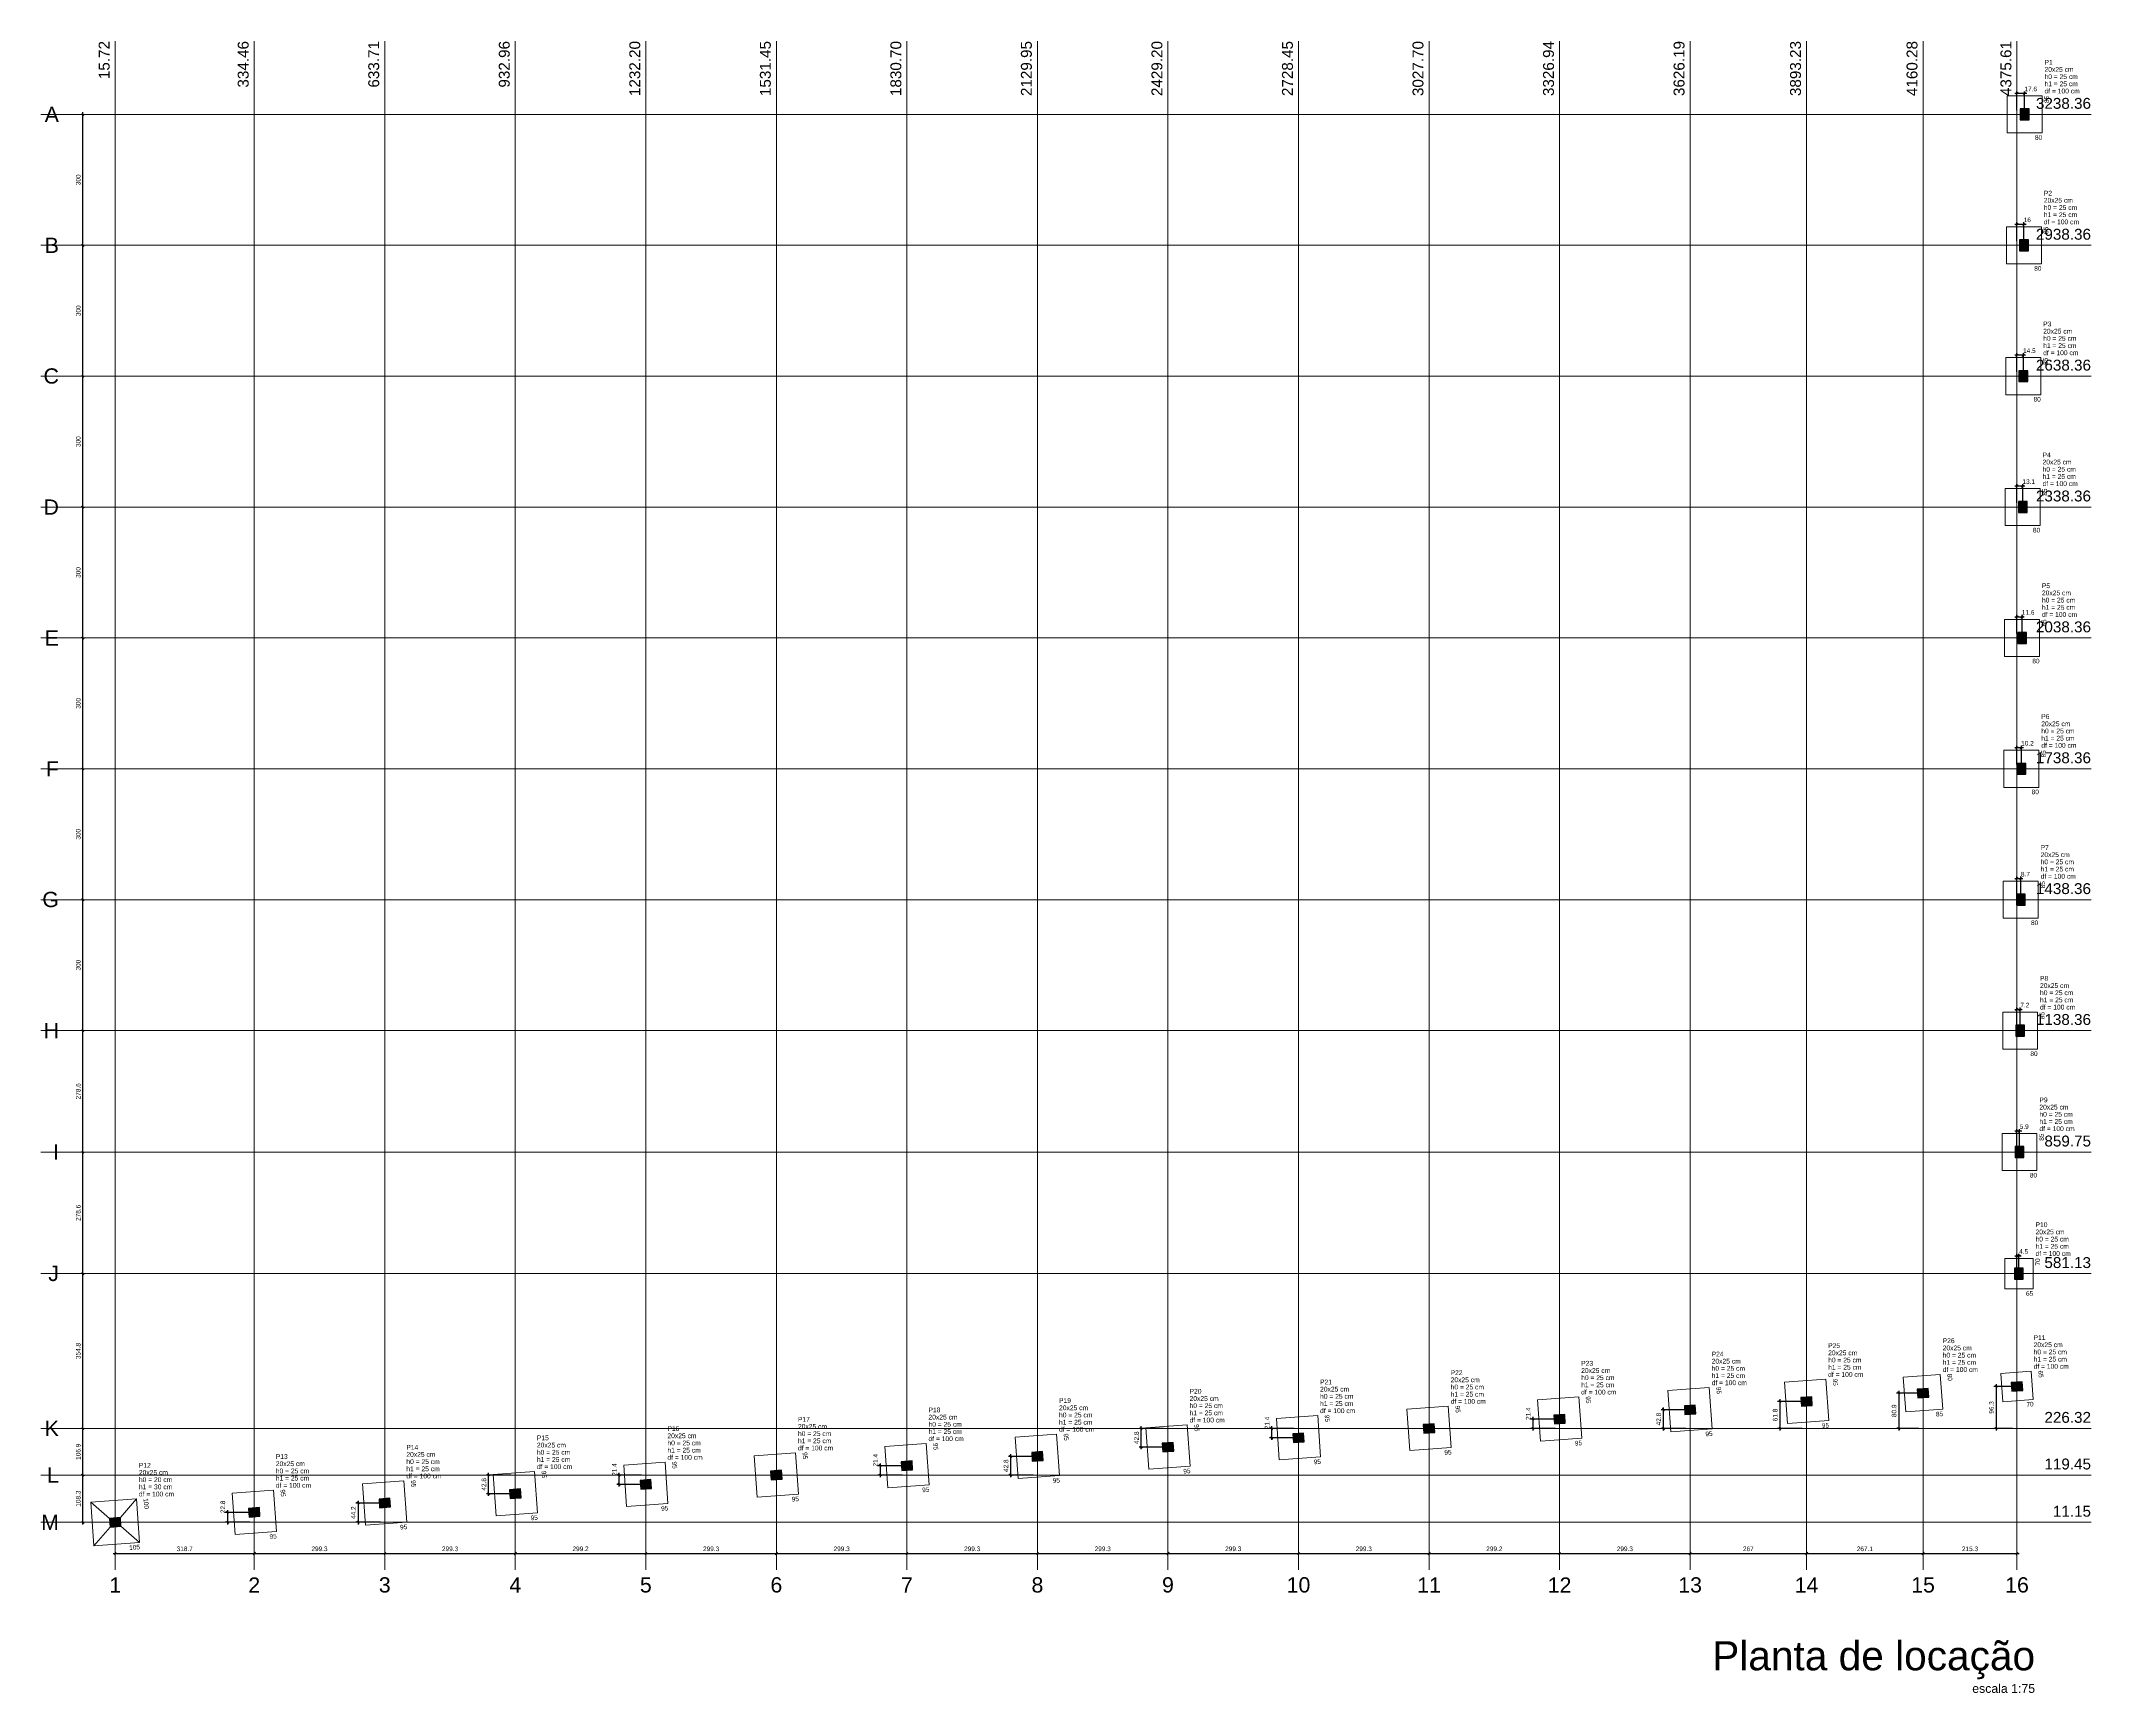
# Model space of a CAD drawing. Header units: millimetres. Extents: x 7 to 580, y -90 to 91.
# Drawn here: x 6.6 to 100.6, y 4 to 79.7 of the extents above; entities that cross this region are included whole.
import ezdxf

# ---------------------------------------------------------------- set-up
doc = ezdxf.new("R2010")
doc.units = ezdxf.units.MM
for name, color, linetype, lineweight in [('LC-Cotas', 7, 'Continuous', 5), ('LC-Eixos', 7, 'Continuous', 5), ('LC-Hachuras dos pilares', 9, 'Continuous', 5), ('LC-Seção das fundações', 7, 'Continuous', 5), ('LC-Seção dos pilares', 4, 'Continuous', 30), ('LC-Textos', 3, 'Continuous', 20)]:
    doc.layers.add(name, color=color, linetype=linetype, lineweight=lineweight)
doc.styles.add('Arial', font='arial.ttf')
doc.styles.get("Standard").update_dxf_attribs({"font": 'arial.ttf'})
doc.dimstyles.new('UM_50.000000', dxfattribs={"dimtxt": 0.18, "dimasz": 0.1, "dimexe": 0.1, "dimexo": 0.2, "dimgap": 0, "dimtad": 1, "dimtih": 1, "dimtoh": 1, "dimdec": 1, "dimlfac": 50, "dimzin": 0, "dimdsep": 46, "dimtxsty": 'Standard', "dimblk": 'CLOSED', "dimblk1": 'CLOSED', "dimblk2": 'CLOSED', "dimcen": 0.09, "dimdle": 0.1, "dimadec": 1, "dimazin": 2, "dimtfac": 1, "dimtdec": 4, "dimtofl": 0, "dimtmove": 0, "dimatfit": 3, "dimldrblk": 'CLOSED', "dimfxl": 1, "dimtolj": 1, "dimarcsym": 0})

# ---------------------------------------------------------------- blocks, each defined once
blk = doc.blocks.new('_OBLIQUE')
at = {"color": 0, "linetype": 'ByBlock', "lineweight": -2}
blk.add_line((-0.5, -0.5), (0.5, 0.5), dxfattribs=at)
blk = doc.blocks.new('*D58')
at = {"layer": 'Defpoints', "color": 0, "transparency": 16777216}
for p in [(97.181, 77.335), (97.181, 76.379), (97.532, 76.379)]:
    blk.add_point(p, dxfattribs=at)
at = {"layer": 'LC-Cotas', "color": 0, "lineweight": -2, "transparency": 16777216}
for p, q in [((97.632, 77.335), (97.081, 77.335)), ((97.181, 76.579), (97.181, 77.435)), ((97.532, 76.579), (97.532, 77.435))]:
    blk.add_line(p, q, dxfattribs=at)
at = {"layer": 'LC-Cotas', "color": 0, "lineweight": -2, "transparency": 16777216, "xscale": 0.1, "yscale": 0.1, "zscale": 0.1, "rotation": 180}
blk.add_blockref('_OBLIQUE', (97.181, 77.335), dxfattribs=at)
at = {"layer": 'LC-Cotas', "color": 0, "lineweight": -2, "transparency": 16777216, "xscale": 0.1, "yscale": 0.1, "zscale": 0.1}
blk.add_blockref('_OBLIQUE', (97.532, 77.335), dxfattribs=at)
at = {"layer": 'LC-Cotas', "transparency": 16777216, "insert": (97.811, 77.546), "char_height": 0.2118, "attachment_point": 5, "rotation": 0.00573, "style": 'Arial'}
blk.add_mtext('\\A1;17.6', dxfattribs=at)
blk = doc.blocks.new('*D59')
at = {"layer": 'Defpoints', "color": 0, "transparency": 16777216}
for p in [(97.181, 71.335), (97.181, 70.379), (97.501, 70.379)]:
    blk.add_point(p, dxfattribs=at)
at = {"layer": 'LC-Cotas', "color": 0, "lineweight": -2, "transparency": 16777216}
for p, q in [((97.601, 71.335), (97.081, 71.335)), ((97.181, 70.579), (97.181, 71.435)), ((97.501, 70.579), (97.501, 71.435))]:
    blk.add_line(p, q, dxfattribs=at)
at = {"layer": 'LC-Cotas', "color": 0, "lineweight": -2, "transparency": 16777216, "xscale": 0.1, "yscale": 0.1, "zscale": 0.1, "rotation": 180}
blk.add_blockref('_OBLIQUE', (97.181, 71.335), dxfattribs=at)
at = {"layer": 'LC-Cotas', "color": 0, "lineweight": -2, "transparency": 16777216, "xscale": 0.1, "yscale": 0.1, "zscale": 0.1}
blk.add_blockref('_OBLIQUE', (97.501, 71.335), dxfattribs=at)
at = {"layer": 'LC-Cotas', "transparency": 16777216, "insert": (97.652, 71.546), "char_height": 0.2118, "attachment_point": 5, "rotation": 0.00573, "style": 'Arial'}
blk.add_mtext('\\A1;16', dxfattribs=at)
blk = doc.blocks.new('*D60')
at = {"layer": 'Defpoints', "color": 0, "transparency": 16777216}
for p in [(97.181, 65.335), (97.181, 64.379), (97.472, 64.379)]:
    blk.add_point(p, dxfattribs=at)
at = {"layer": 'LC-Cotas', "color": 0, "lineweight": -2, "transparency": 16777216}
for p, q in [((97.572, 65.335), (97.081, 65.335)), ((97.181, 64.579), (97.181, 65.435)), ((97.472, 64.579), (97.472, 65.435))]:
    blk.add_line(p, q, dxfattribs=at)
at = {"layer": 'LC-Cotas', "color": 0, "lineweight": -2, "transparency": 16777216, "xscale": 0.1, "yscale": 0.1, "zscale": 0.1, "rotation": 180}
blk.add_blockref('_OBLIQUE', (97.181, 65.335), dxfattribs=at)
at = {"layer": 'LC-Cotas', "color": 0, "lineweight": -2, "transparency": 16777216, "xscale": 0.1, "yscale": 0.1, "zscale": 0.1}
blk.add_blockref('_OBLIQUE', (97.472, 65.335), dxfattribs=at)
at = {"layer": 'LC-Cotas', "transparency": 16777216, "insert": (97.75, 65.546), "char_height": 0.2118, "attachment_point": 5, "rotation": 0.00573, "style": 'Arial'}
blk.add_mtext('\\A1;14.5', dxfattribs=at)
blk = doc.blocks.new('*D61')
at = {"layer": 'Defpoints', "color": 0, "transparency": 16777216}
for p in [(97.181, 59.335), (97.181, 58.379), (97.442, 58.379)]:
    blk.add_point(p, dxfattribs=at)
at = {"layer": 'LC-Cotas', "color": 0, "lineweight": -2, "transparency": 16777216}
for p, q in [((97.542, 59.335), (97.081, 59.335)), ((97.181, 58.579), (97.181, 59.435)), ((97.442, 58.579), (97.442, 59.435))]:
    blk.add_line(p, q, dxfattribs=at)
at = {"layer": 'LC-Cotas', "color": 0, "lineweight": -2, "transparency": 16777216, "xscale": 0.1, "yscale": 0.1, "zscale": 0.1, "rotation": 180}
blk.add_blockref('_OBLIQUE', (97.181, 59.335), dxfattribs=at)
at = {"layer": 'LC-Cotas', "color": 0, "lineweight": -2, "transparency": 16777216, "xscale": 0.1, "yscale": 0.1, "zscale": 0.1}
blk.add_blockref('_OBLIQUE', (97.442, 59.335), dxfattribs=at)
at = {"layer": 'LC-Cotas', "transparency": 16777216, "insert": (97.721, 59.546), "char_height": 0.2118, "attachment_point": 5, "rotation": 0.00573, "style": 'Arial'}
blk.add_mtext('\\A1;13.1', dxfattribs=at)
blk = doc.blocks.new('*D62')
at = {"layer": 'Defpoints', "color": 0, "transparency": 16777216}
for p in [(97.181, 53.335), (97.181, 52.379), (97.413, 52.379)]:
    blk.add_point(p, dxfattribs=at)
at = {"layer": 'LC-Cotas', "color": 0, "lineweight": -2, "transparency": 16777216}
for p, q in [((97.513, 53.335), (97.081, 53.335)), ((97.181, 52.579), (97.181, 53.435)), ((97.413, 52.579), (97.413, 53.435))]:
    blk.add_line(p, q, dxfattribs=at)
at = {"layer": 'LC-Cotas', "color": 0, "lineweight": -2, "transparency": 16777216, "xscale": 0.1, "yscale": 0.1, "zscale": 0.1, "rotation": 180}
blk.add_blockref('_OBLIQUE', (97.181, 53.335), dxfattribs=at)
at = {"layer": 'LC-Cotas', "color": 0, "lineweight": -2, "transparency": 16777216, "xscale": 0.1, "yscale": 0.1, "zscale": 0.1}
blk.add_blockref('_OBLIQUE', (97.413, 53.335), dxfattribs=at)
at = {"layer": 'LC-Cotas', "transparency": 16777216, "insert": (97.691, 53.546), "char_height": 0.2118, "attachment_point": 5, "rotation": 0.00573, "style": 'Arial'}
blk.add_mtext('\\A1;11.6', dxfattribs=at)
blk = doc.blocks.new('*D63')
at = {"layer": 'Defpoints', "color": 0, "transparency": 16777216}
for p in [(97.181, 47.335), (97.181, 46.379), (97.384, 46.379)]:
    blk.add_point(p, dxfattribs=at)
at = {"layer": 'LC-Cotas', "color": 0, "lineweight": -2, "transparency": 16777216}
for p, q in [((97.484, 47.335), (97.081, 47.335)), ((97.181, 46.579), (97.181, 47.435)), ((97.384, 46.579), (97.384, 47.435))]:
    blk.add_line(p, q, dxfattribs=at)
at = {"layer": 'LC-Cotas', "color": 0, "lineweight": -2, "transparency": 16777216, "xscale": 0.1, "yscale": 0.1, "zscale": 0.1, "rotation": 180}
blk.add_blockref('_OBLIQUE', (97.181, 47.335), dxfattribs=at)
at = {"layer": 'LC-Cotas', "color": 0, "lineweight": -2, "transparency": 16777216, "xscale": 0.1, "yscale": 0.1, "zscale": 0.1}
blk.add_blockref('_OBLIQUE', (97.384, 47.335), dxfattribs=at)
at = {"layer": 'LC-Cotas', "transparency": 16777216, "insert": (97.662, 47.546), "char_height": 0.2118, "attachment_point": 5, "rotation": 0.00573, "style": 'Arial'}
blk.add_mtext('\\A1;10.2', dxfattribs=at)
blk = doc.blocks.new('*D64')
at = {"layer": 'Defpoints', "color": 0, "transparency": 16777216}
for p in [(97.181, 41.335), (97.181, 40.379), (97.354, 40.379)]:
    blk.add_point(p, dxfattribs=at)
at = {"layer": 'LC-Cotas', "color": 0, "lineweight": -2, "transparency": 16777216}
for p, q in [((97.181, 40.579), (97.181, 41.435)), ((97.354, 40.579), (97.354, 41.435)), ((97.454, 41.335), (97.081, 41.335))]:
    blk.add_line(p, q, dxfattribs=at)
at = {"layer": 'LC-Cotas', "color": 0, "lineweight": -2, "transparency": 16777216, "xscale": 0.1, "yscale": 0.1, "zscale": 0.1, "rotation": 180}
blk.add_blockref('_OBLIQUE', (97.181, 41.335), dxfattribs=at)
at = {"layer": 'LC-Cotas', "color": 0, "lineweight": -2, "transparency": 16777216, "xscale": 0.1, "yscale": 0.1, "zscale": 0.1}
blk.add_blockref('_OBLIQUE', (97.354, 41.335), dxfattribs=at)
at = {"layer": 'LC-Cotas', "transparency": 16777216, "insert": (97.569, 41.546), "char_height": 0.2118, "attachment_point": 5, "rotation": 0.00573, "style": 'Arial'}
blk.add_mtext('\\A1;8.7', dxfattribs=at)
blk = doc.blocks.new('*D65')
at = {"layer": 'Defpoints', "color": 0, "transparency": 16777216}
for p in [(97.181, 35.335), (97.181, 34.379), (97.325, 34.379)]:
    blk.add_point(p, dxfattribs=at)
at = {"layer": 'LC-Cotas', "color": 0, "lineweight": -2, "transparency": 16777216}
for p, q in [((97.425, 35.335), (97.081, 35.335)), ((97.181, 34.579), (97.181, 35.435)), ((97.325, 34.579), (97.325, 35.435))]:
    blk.add_line(p, q, dxfattribs=at)
at = {"layer": 'LC-Cotas', "color": 0, "lineweight": -2, "transparency": 16777216, "xscale": 0.1, "yscale": 0.1, "zscale": 0.1, "rotation": 180}
blk.add_blockref('_OBLIQUE', (97.181, 35.335), dxfattribs=at)
at = {"layer": 'LC-Cotas', "color": 0, "lineweight": -2, "transparency": 16777216, "xscale": 0.1, "yscale": 0.1, "zscale": 0.1}
blk.add_blockref('_OBLIQUE', (97.325, 35.335), dxfattribs=at)
at = {"layer": 'LC-Cotas', "transparency": 16777216, "insert": (97.54, 35.546), "char_height": 0.2118, "attachment_point": 5, "rotation": 0.00573, "style": 'Arial'}
blk.add_mtext('\\A1;7.2', dxfattribs=at)
blk = doc.blocks.new('*D66')
at = {"layer": 'Defpoints', "color": 0, "transparency": 16777216}
for p in [(97.181, 29.762), (97.181, 28.806), (97.298, 28.806)]:
    blk.add_point(p, dxfattribs=at)
at = {"layer": 'LC-Cotas', "color": 0, "lineweight": -2, "transparency": 16777216}
for p, q in [((97.398, 29.762), (97.081, 29.762)), ((97.181, 29.006), (97.181, 29.862)), ((97.298, 29.006), (97.298, 29.862))]:
    blk.add_line(p, q, dxfattribs=at)
at = {"layer": 'LC-Cotas', "color": 0, "lineweight": -2, "transparency": 16777216, "xscale": 0.1, "yscale": 0.1, "zscale": 0.1, "rotation": 180}
blk.add_blockref('_OBLIQUE', (97.181, 29.762), dxfattribs=at)
at = {"layer": 'LC-Cotas', "color": 0, "lineweight": -2, "transparency": 16777216, "xscale": 0.1, "yscale": 0.1, "zscale": 0.1}
blk.add_blockref('_OBLIQUE', (97.298, 29.762), dxfattribs=at)
at = {"layer": 'LC-Cotas', "transparency": 16777216, "insert": (97.513, 29.974), "char_height": 0.2118, "attachment_point": 5, "rotation": 0.00573, "style": 'Arial'}
blk.add_mtext('\\A1;5.9', dxfattribs=at)
blk = doc.blocks.new('*D67')
at = {"layer": 'Defpoints', "color": 0, "transparency": 16777216}
for p in [(97.181, 24.04), (97.181, 23.234), (97.271, 23.234)]:
    blk.add_point(p, dxfattribs=at)
at = {"layer": 'LC-Cotas', "color": 0, "lineweight": -2, "transparency": 16777216}
for p, q in [((97.371, 24.04), (97.081, 24.04)), ((97.181, 23.434), (97.181, 24.14)), ((97.271, 23.434), (97.271, 24.14))]:
    blk.add_line(p, q, dxfattribs=at)
at = {"layer": 'LC-Cotas', "color": 0, "lineweight": -2, "transparency": 16777216, "xscale": 0.1, "yscale": 0.1, "zscale": 0.1, "rotation": 180}
blk.add_blockref('_OBLIQUE', (97.181, 24.04), dxfattribs=at)
at = {"layer": 'LC-Cotas', "color": 0, "lineweight": -2, "transparency": 16777216, "xscale": 0.1, "yscale": 0.1, "zscale": 0.1}
blk.add_blockref('_OBLIQUE', (97.271, 24.04), dxfattribs=at)
at = {"layer": 'LC-Cotas', "transparency": 16777216, "insert": (97.485, 24.252), "char_height": 0.2118, "attachment_point": 5, "rotation": 0.00573, "style": 'Arial'}
blk.add_mtext('\\A1;4.5', dxfattribs=at)
blk = doc.blocks.new('*D68')
at = {"layer": 'Defpoints', "color": 0, "transparency": 16777216}
for p in [(97.181, 18.063), (96.224, 16.138), (97.181, 16.138)]:
    blk.add_point(p, dxfattribs=at)
at = {"layer": 'LC-Cotas', "color": 0, "lineweight": -2, "transparency": 16777216}
for p, q in [((96.981, 18.063), (96.124, 18.063)), ((96.224, 18.163), (96.224, 16.038)), ((96.981, 16.138), (96.124, 16.138))]:
    blk.add_line(p, q, dxfattribs=at)
at = {"layer": 'LC-Cotas', "color": 0, "lineweight": -2, "transparency": 16777216, "xscale": 0.1, "yscale": 0.1, "zscale": 0.1}
for p, rotation in [((96.224, 18.063), 90), ((96.224, 16.138), 270)]:
    blk.add_blockref('_OBLIQUE', p, dxfattribs=dict(at, rotation=rotation))
at = {"layer": 'LC-Cotas', "transparency": 16777216, "insert": (96.012, 17.1), "char_height": 0.2118, "attachment_point": 5, "rotation": 90, "style": 'Arial'}
blk.add_mtext('\\A1;96.3', dxfattribs=at)
blk = doc.blocks.new('*D69')
at = {"layer": 'Defpoints', "color": 0, "transparency": 16777216}
for p in [(16.358, 12.29), (15.13, 11.834), (16.358, 11.834)]:
    blk.add_point(p, dxfattribs=at)
at = {"layer": 'LC-Cotas', "color": 0, "lineweight": -2, "transparency": 16777216}
for p, q in [((16.158, 12.29), (15.03, 12.29)), ((15.13, 12.39), (15.13, 11.734)), ((16.158, 11.834), (15.03, 11.834))]:
    blk.add_line(p, q, dxfattribs=at)
at = {"layer": 'LC-Cotas', "color": 0, "lineweight": -2, "transparency": 16777216, "xscale": 0.1, "yscale": 0.1, "zscale": 0.1}
for p, rotation in [((15.13, 12.29), 90), ((15.13, 11.834), 270)]:
    blk.add_blockref('_OBLIQUE', p, dxfattribs=dict(at, rotation=rotation))
at = {"layer": 'LC-Cotas', "transparency": 16777216, "insert": (14.919, 12.54), "char_height": 0.2118, "attachment_point": 5, "rotation": 90, "style": 'Arial'}
blk.add_mtext('\\A1;22.8', dxfattribs=at)
blk = doc.blocks.new('*D70')
at = {"layer": 'Defpoints', "color": 0, "transparency": 16777216}
for p in [(22.343, 12.718), (21.115, 11.834), (22.343, 11.834)]:
    blk.add_point(p, dxfattribs=at)
at = {"layer": 'LC-Cotas', "color": 0, "lineweight": -2, "transparency": 16777216}
for p, q in [((22.143, 12.718), (21.015, 12.718)), ((21.115, 12.818), (21.115, 11.734)), ((22.143, 11.834), (21.015, 11.834))]:
    blk.add_line(p, q, dxfattribs=at)
at = {"layer": 'LC-Cotas', "color": 0, "lineweight": -2, "transparency": 16777216, "xscale": 0.1, "yscale": 0.1, "zscale": 0.1}
for p, rotation in [((21.115, 12.718), 90), ((21.115, 11.834), 270)]:
    blk.add_blockref('_OBLIQUE', p, dxfattribs=dict(at, rotation=rotation))
at = {"layer": 'LC-Cotas', "transparency": 16777216, "insert": (20.904, 12.276), "char_height": 0.2118, "attachment_point": 5, "rotation": 90, "style": 'Arial'}
blk.add_mtext('\\A1;44.2', dxfattribs=at)
blk = doc.blocks.new('*D71')
at = {"layer": 'Defpoints', "color": 0, "transparency": 16777216}
for p in [(27.1, 14), (28.328, 14), (28.328, 13.145)]:
    blk.add_point(p, dxfattribs=at)
at = {"layer": 'LC-Cotas', "color": 0, "lineweight": -2, "transparency": 16777216}
for p, q in [((27.1, 13.045), (27.1, 14.1)), ((28.128, 14), (27, 14)), ((28.128, 13.145), (27, 13.145))]:
    blk.add_line(p, q, dxfattribs=at)
at = {"layer": 'LC-Cotas', "color": 0, "lineweight": -2, "transparency": 16777216, "xscale": 0.1, "yscale": 0.1, "zscale": 0.1}
for p, rotation in [((27.1, 14), 90), ((27.1, 13.145), 270)]:
    blk.add_blockref('_OBLIQUE', p, dxfattribs=dict(at, rotation=rotation))
at = {"layer": 'LC-Cotas', "transparency": 16777216, "insert": (26.889, 13.573), "char_height": 0.2118, "attachment_point": 5, "rotation": 90, "style": 'Arial'}
blk.add_mtext('\\A1;42.8', dxfattribs=at)
blk = doc.blocks.new('*D72')
at = {"layer": 'Defpoints', "color": 0, "transparency": 16777216}
for p in [(33.085, 14), (34.312, 14), (34.312, 13.573)]:
    blk.add_point(p, dxfattribs=at)
at = {"layer": 'LC-Cotas', "color": 0, "lineweight": -2, "transparency": 16777216}
for p, q in [((33.085, 13.473), (33.085, 14.1)), ((34.112, 14), (32.985, 14)), ((34.112, 13.573), (32.985, 13.573))]:
    blk.add_line(p, q, dxfattribs=at)
at = {"layer": 'LC-Cotas', "color": 0, "lineweight": -2, "transparency": 16777216, "xscale": 0.1, "yscale": 0.1, "zscale": 0.1}
for p, rotation in [((33.085, 14), 90), ((33.085, 13.573), 270)]:
    blk.add_blockref('_OBLIQUE', p, dxfattribs=dict(at, rotation=rotation))
at = {"layer": 'LC-Cotas', "transparency": 16777216, "insert": (32.873, 14.25), "char_height": 0.2118, "attachment_point": 5, "rotation": 90, "style": 'Arial'}
blk.add_mtext('\\A1;21.4', dxfattribs=at)
blk = doc.blocks.new('*D73')
at = {"layer": 'Defpoints', "color": 0, "transparency": 16777216}
for p in [(46.282, 14.428), (45.055, 14), (46.282, 14)]:
    blk.add_point(p, dxfattribs=at)
at = {"layer": 'LC-Cotas', "color": 0, "lineweight": -2, "transparency": 16777216}
for p, q in [((46.082, 14.428), (44.955, 14.428)), ((45.055, 14.528), (45.055, 13.9)), ((46.082, 14), (44.955, 14))]:
    blk.add_line(p, q, dxfattribs=at)
at = {"layer": 'LC-Cotas', "color": 0, "lineweight": -2, "transparency": 16777216, "xscale": 0.1, "yscale": 0.1, "zscale": 0.1}
for p, rotation in [((45.055, 14.428), 90), ((45.055, 14), 270)]:
    blk.add_blockref('_OBLIQUE', p, dxfattribs=dict(at, rotation=rotation))
at = {"layer": 'LC-Cotas', "transparency": 16777216, "insert": (44.843, 14.678), "char_height": 0.2118, "attachment_point": 5, "rotation": 90, "style": 'Arial'}
blk.add_mtext('\\A1;21.4', dxfattribs=at)
blk = doc.blocks.new('*D74')
at = {"layer": 'Defpoints', "color": 0, "transparency": 16777216}
for p in [(52.267, 14.855), (51.04, 14), (52.267, 14)]:
    blk.add_point(p, dxfattribs=at)
at = {"layer": 'LC-Cotas', "color": 0, "lineweight": -2, "transparency": 16777216}
for p, q in [((52.067, 14.855), (50.94, 14.855)), ((51.04, 14.955), (51.04, 13.9)), ((52.067, 14), (50.94, 14))]:
    blk.add_line(p, q, dxfattribs=at)
at = {"layer": 'LC-Cotas', "color": 0, "lineweight": -2, "transparency": 16777216, "xscale": 0.1, "yscale": 0.1, "zscale": 0.1}
for p, rotation in [((51.04, 14.855), 90), ((51.04, 14), 270)]:
    blk.add_blockref('_OBLIQUE', p, dxfattribs=dict(at, rotation=rotation))
at = {"layer": 'LC-Cotas', "transparency": 16777216, "insert": (50.828, 14.428), "char_height": 0.2118, "attachment_point": 5, "rotation": 90, "style": 'Arial'}
blk.add_mtext('\\A1;42.8', dxfattribs=at)
blk = doc.blocks.new('*D75')
at = {"layer": 'Defpoints', "color": 0, "transparency": 16777216}
for p in [(57.025, 16.138), (58.252, 16.138), (58.252, 15.283)]:
    blk.add_point(p, dxfattribs=at)
at = {"layer": 'LC-Cotas', "color": 0, "lineweight": -2, "transparency": 16777216}
for p, q in [((58.052, 16.138), (56.925, 16.138)), ((57.025, 15.183), (57.025, 16.238)), ((58.052, 15.283), (56.925, 15.283))]:
    blk.add_line(p, q, dxfattribs=at)
at = {"layer": 'LC-Cotas', "color": 0, "lineweight": -2, "transparency": 16777216, "xscale": 0.1, "yscale": 0.1, "zscale": 0.1}
for p, rotation in [((57.025, 16.138), 90), ((57.025, 15.283), 270)]:
    blk.add_blockref('_OBLIQUE', p, dxfattribs=dict(at, rotation=rotation))
at = {"layer": 'LC-Cotas', "transparency": 16777216, "insert": (56.813, 15.71), "char_height": 0.2118, "attachment_point": 5, "rotation": 90, "style": 'Arial'}
blk.add_mtext('\\A1;42.8', dxfattribs=at)
blk = doc.blocks.new('*D76')
at = {"layer": 'Defpoints', "color": 0, "transparency": 16777216}
for p in [(63.01, 16.138), (64.237, 16.138), (64.237, 15.71)]:
    blk.add_point(p, dxfattribs=at)
at = {"layer": 'LC-Cotas', "color": 0, "lineweight": -2, "transparency": 16777216}
for p, q in [((64.037, 16.138), (62.91, 16.138)), ((63.01, 15.61), (63.01, 16.238)), ((64.037, 15.71), (62.91, 15.71))]:
    blk.add_line(p, q, dxfattribs=at)
at = {"layer": 'LC-Cotas', "color": 0, "lineweight": -2, "transparency": 16777216, "xscale": 0.1, "yscale": 0.1, "zscale": 0.1}
for p, rotation in [((63.01, 16.138), 90), ((63.01, 15.71), 270)]:
    blk.add_blockref('_OBLIQUE', p, dxfattribs=dict(at, rotation=rotation))
at = {"layer": 'LC-Cotas', "transparency": 16777216, "insert": (62.798, 16.388), "char_height": 0.2118, "attachment_point": 5, "rotation": 90, "style": 'Arial'}
blk.add_mtext('\\A1;21.4', dxfattribs=at)
blk = doc.blocks.new('*D77')
at = {"layer": 'Defpoints', "color": 0, "transparency": 16777216}
for p in [(74.98, 16.138), (76.207, 16.565), (76.207, 16.138)]:
    blk.add_point(p, dxfattribs=at)
at = {"layer": 'LC-Cotas', "color": 0, "lineweight": -2, "transparency": 16777216}
for p, q in [((76.007, 16.565), (74.88, 16.565)), ((76.007, 16.138), (74.88, 16.138)), ((74.98, 16.665), (74.98, 16.038))]:
    blk.add_line(p, q, dxfattribs=at)
at = {"layer": 'LC-Cotas', "color": 0, "lineweight": -2, "transparency": 16777216, "xscale": 0.1, "yscale": 0.1, "zscale": 0.1}
for p, rotation in [((74.98, 16.565), 90), ((74.98, 16.138), 270)]:
    blk.add_blockref('_OBLIQUE', p, dxfattribs=dict(at, rotation=rotation))
at = {"layer": 'LC-Cotas', "transparency": 16777216, "insert": (74.768, 16.815), "char_height": 0.2118, "attachment_point": 5, "rotation": 90, "style": 'Arial'}
blk.add_mtext('\\A1;21.4', dxfattribs=at)
blk = doc.blocks.new('*D78')
at = {"layer": 'Defpoints', "color": 0, "transparency": 16777216}
for p in [(82.192, 16.993), (80.965, 16.138), (82.192, 16.138)]:
    blk.add_point(p, dxfattribs=at)
at = {"layer": 'LC-Cotas', "color": 0, "lineweight": -2, "transparency": 16777216}
for p, q in [((81.992, 16.993), (80.865, 16.993)), ((80.965, 17.093), (80.965, 16.038)), ((81.992, 16.138), (80.865, 16.138))]:
    blk.add_line(p, q, dxfattribs=at)
at = {"layer": 'LC-Cotas', "color": 0, "lineweight": -2, "transparency": 16777216, "xscale": 0.1, "yscale": 0.1, "zscale": 0.1}
for p, rotation in [((80.965, 16.993), 90), ((80.965, 16.138), 270)]:
    blk.add_blockref('_OBLIQUE', p, dxfattribs=dict(at, rotation=rotation))
at = {"layer": 'LC-Cotas', "transparency": 16777216, "insert": (80.753, 16.565), "char_height": 0.2118, "attachment_point": 5, "rotation": 90, "style": 'Arial'}
blk.add_mtext('\\A1;42.8', dxfattribs=at)
blk = doc.blocks.new('*D79')
at = {"layer": 'Defpoints', "color": 0, "transparency": 16777216}
for p in [(87.533, 17.374), (86.306, 16.138), (87.533, 16.138)]:
    blk.add_point(p, dxfattribs=at)
at = {"layer": 'LC-Cotas', "color": 0, "lineweight": -2, "transparency": 16777216}
for p, q in [((87.333, 17.374), (86.206, 17.374)), ((86.306, 17.474), (86.306, 16.038)), ((87.333, 16.138), (86.206, 16.138))]:
    blk.add_line(p, q, dxfattribs=at)
at = {"layer": 'LC-Cotas', "color": 0, "lineweight": -2, "transparency": 16777216, "xscale": 0.1, "yscale": 0.1, "zscale": 0.1}
for p, rotation in [((86.306, 17.374), 90), ((86.306, 16.138), 270)]:
    blk.add_blockref('_OBLIQUE', p, dxfattribs=dict(at, rotation=rotation))
at = {"layer": 'LC-Cotas', "transparency": 16777216, "insert": (86.094, 16.756), "char_height": 0.2118, "attachment_point": 5, "rotation": 90, "style": 'Arial'}
blk.add_mtext('\\A1;61.8', dxfattribs=at)
blk = doc.blocks.new('*D80')
at = {"layer": 'Defpoints', "color": 0, "transparency": 16777216}
for p in [(92.874, 17.756), (91.757, 16.138), (92.874, 16.138)]:
    blk.add_point(p, dxfattribs=at)
at = {"layer": 'LC-Cotas', "color": 0, "lineweight": -2, "transparency": 16777216}
for p, q in [((92.674, 17.756), (91.657, 17.756)), ((91.757, 17.856), (91.757, 16.038)), ((92.674, 16.138), (91.657, 16.138))]:
    blk.add_line(p, q, dxfattribs=at)
at = {"layer": 'LC-Cotas', "color": 0, "lineweight": -2, "transparency": 16777216, "xscale": 0.1, "yscale": 0.1, "zscale": 0.1}
for p, rotation in [((91.757, 17.756), 90), ((91.757, 16.138), 270)]:
    blk.add_blockref('_OBLIQUE', p, dxfattribs=dict(at, rotation=rotation))
at = {"layer": 'LC-Cotas', "transparency": 16777216, "insert": (91.545, 16.947), "char_height": 0.2118, "attachment_point": 5, "rotation": 90, "style": 'Arial'}
blk.add_mtext('\\A1;80.9', dxfattribs=at)
blk = doc.blocks.new('*D81')
at = {"layer": 'Defpoints', "color": 0, "transparency": 16777216}
for p in [(8.501, 14), (8.501, 14), (8.501, 11.834)]:
    blk.add_point(p, dxfattribs=at)
at = {"layer": 'LC-Cotas', "color": 0, "lineweight": -2, "transparency": 16777216}
blk.add_line((8.501, 11.734), (8.501, 14.1), dxfattribs=at)
at = {"layer": 'LC-Cotas', "color": 0, "lineweight": -2, "transparency": 16777216, "xscale": 0.1, "yscale": 0.1, "zscale": 0.1}
for p, rotation in [((8.501, 14), 90), ((8.501, 11.834), 270)]:
    blk.add_blockref('_OBLIQUE', p, dxfattribs=dict(at, rotation=rotation))
at = {"layer": 'LC-Cotas', "transparency": 16777216, "insert": (8.289, 12.917), "char_height": 0.2118, "attachment_point": 5, "rotation": 90, "style": 'Arial'}
blk.add_mtext('\\A1;108.3', dxfattribs=at)
blk = doc.blocks.new('*D82')
at = {"layer": 'Defpoints', "color": 0, "transparency": 16777216}
for p in [(8.501, 16.138), (8.501, 16.138), (8.501, 14)]:
    blk.add_point(p, dxfattribs=at)
at = {"layer": 'LC-Cotas', "color": 0, "lineweight": -2, "transparency": 16777216}
blk.add_line((8.501, 13.9), (8.501, 16.238), dxfattribs=at)
at = {"layer": 'LC-Cotas', "color": 0, "lineweight": -2, "transparency": 16777216, "xscale": 0.1, "yscale": 0.1, "zscale": 0.1}
for p, rotation in [((8.501, 16.138), 90), ((8.501, 14), 270)]:
    blk.add_blockref('_OBLIQUE', p, dxfattribs=dict(at, rotation=rotation))
at = {"layer": 'LC-Cotas', "transparency": 16777216, "insert": (8.289, 15.069), "char_height": 0.2118, "attachment_point": 5, "rotation": 90, "style": 'Arial'}
blk.add_mtext('\\A1;106.9', dxfattribs=at)
blk = doc.blocks.new('*D83')
at = {"layer": 'Defpoints', "color": 0, "transparency": 16777216}
for p in [(8.501, 23.234), (8.501, 23.234), (8.501, 16.138)]:
    blk.add_point(p, dxfattribs=at)
at = {"layer": 'LC-Cotas', "color": 0, "lineweight": -2, "transparency": 16777216}
blk.add_line((8.501, 16.038), (8.501, 23.334), dxfattribs=at)
at = {"layer": 'LC-Cotas', "color": 0, "lineweight": -2, "transparency": 16777216, "xscale": 0.1, "yscale": 0.1, "zscale": 0.1}
for p, rotation in [((8.501, 23.234), 90), ((8.501, 16.138), 270)]:
    blk.add_blockref('_OBLIQUE', p, dxfattribs=dict(at, rotation=rotation))
at = {"layer": 'LC-Cotas', "transparency": 16777216, "insert": (8.289, 19.686), "char_height": 0.2118, "attachment_point": 5, "rotation": 90, "style": 'Arial'}
blk.add_mtext('\\A1;354.8', dxfattribs=at)
blk = doc.blocks.new('*D84')
at = {"layer": 'Defpoints', "color": 0, "transparency": 16777216}
for p in [(8.501, 28.806), (8.501, 28.806), (8.501, 23.234)]:
    blk.add_point(p, dxfattribs=at)
at = {"layer": 'LC-Cotas', "color": 0, "lineweight": -2, "transparency": 16777216}
blk.add_line((8.501, 23.134), (8.501, 28.906), dxfattribs=at)
at = {"layer": 'LC-Cotas', "color": 0, "lineweight": -2, "transparency": 16777216, "xscale": 0.1, "yscale": 0.1, "zscale": 0.1}
for p, rotation in [((8.501, 28.806), 90), ((8.501, 23.234), 270)]:
    blk.add_blockref('_OBLIQUE', p, dxfattribs=dict(at, rotation=rotation))
at = {"layer": 'LC-Cotas', "transparency": 16777216, "insert": (8.289, 26.02), "char_height": 0.2118, "attachment_point": 5, "rotation": 90, "style": 'Arial'}
blk.add_mtext('\\A1;278.6', dxfattribs=at)
blk = doc.blocks.new('*D88')
at = {"layer": 'Defpoints', "color": 0, "transparency": 16777216}
for p in [(8.501, 34.379), (8.501, 34.379), (8.501, 28.806)]:
    blk.add_point(p, dxfattribs=at)
at = {"layer": 'LC-Cotas', "color": 0, "lineweight": -2, "transparency": 16777216}
blk.add_line((8.501, 28.706), (8.501, 34.479), dxfattribs=at)
at = {"layer": 'LC-Cotas', "color": 0, "lineweight": -2, "transparency": 16777216, "xscale": 0.1, "yscale": 0.1, "zscale": 0.1}
for p, rotation in [((8.501, 34.379), 90), ((8.501, 28.806), 270)]:
    blk.add_blockref('_OBLIQUE', p, dxfattribs=dict(at, rotation=rotation))
at = {"layer": 'LC-Cotas', "transparency": 16777216, "insert": (8.289, 31.593), "char_height": 0.2118, "attachment_point": 5, "rotation": 90, "style": 'Arial'}
blk.add_mtext('\\A1;278.6', dxfattribs=at)
blk = doc.blocks.new('*D89')
at = {"layer": 'Defpoints', "color": 0, "transparency": 16777216}
for p in [(8.501, 40.379), (8.501, 40.379), (8.501, 34.379)]:
    blk.add_point(p, dxfattribs=at)
at = {"layer": 'LC-Cotas', "color": 0, "lineweight": -2, "transparency": 16777216}
blk.add_line((8.501, 34.279), (8.501, 40.479), dxfattribs=at)
at = {"layer": 'LC-Cotas', "color": 0, "lineweight": -2, "transparency": 16777216, "xscale": 0.1, "yscale": 0.1, "zscale": 0.1}
for p, rotation in [((8.501, 40.379), 90), ((8.501, 34.379), 270)]:
    blk.add_blockref('_OBLIQUE', p, dxfattribs=dict(at, rotation=rotation))
at = {"layer": 'LC-Cotas', "transparency": 16777216, "insert": (8.289, 37.379), "char_height": 0.2118, "attachment_point": 5, "rotation": 90, "style": 'Arial'}
blk.add_mtext('\\A1;300', dxfattribs=at)
blk = doc.blocks.new('*D90')
at = {"layer": 'Defpoints', "color": 0, "transparency": 16777216}
for p in [(8.501, 46.379), (8.501, 46.379), (8.501, 40.379)]:
    blk.add_point(p, dxfattribs=at)
at = {"layer": 'LC-Cotas', "color": 0, "lineweight": -2, "transparency": 16777216}
blk.add_line((8.501, 40.279), (8.501, 46.479), dxfattribs=at)
at = {"layer": 'LC-Cotas', "color": 0, "lineweight": -2, "transparency": 16777216, "xscale": 0.1, "yscale": 0.1, "zscale": 0.1}
for p, rotation in [((8.501, 46.379), 90), ((8.501, 40.379), 270)]:
    blk.add_blockref('_OBLIQUE', p, dxfattribs=dict(at, rotation=rotation))
at = {"layer": 'LC-Cotas', "transparency": 16777216, "insert": (8.289, 43.379), "char_height": 0.2118, "attachment_point": 5, "rotation": 90, "style": 'Arial'}
blk.add_mtext('\\A1;300', dxfattribs=at)
blk = doc.blocks.new('*D91')
at = {"layer": 'Defpoints', "color": 0, "transparency": 16777216}
for p in [(8.501, 52.379), (8.501, 52.379), (8.501, 46.379)]:
    blk.add_point(p, dxfattribs=at)
at = {"layer": 'LC-Cotas', "color": 0, "lineweight": -2, "transparency": 16777216}
blk.add_line((8.501, 46.279), (8.501, 52.479), dxfattribs=at)
at = {"layer": 'LC-Cotas', "color": 0, "lineweight": -2, "transparency": 16777216, "xscale": 0.1, "yscale": 0.1, "zscale": 0.1}
for p, rotation in [((8.501, 52.379), 90), ((8.501, 46.379), 270)]:
    blk.add_blockref('_OBLIQUE', p, dxfattribs=dict(at, rotation=rotation))
at = {"layer": 'LC-Cotas', "transparency": 16777216, "insert": (8.289, 49.379), "char_height": 0.2118, "attachment_point": 5, "rotation": 90, "style": 'Arial'}
blk.add_mtext('\\A1;300', dxfattribs=at)
blk = doc.blocks.new('*D92')
at = {"layer": 'Defpoints', "color": 0, "transparency": 16777216}
for p in [(8.501, 58.379), (8.501, 58.379), (8.501, 52.379)]:
    blk.add_point(p, dxfattribs=at)
at = {"layer": 'LC-Cotas', "color": 0, "lineweight": -2, "transparency": 16777216}
blk.add_line((8.501, 52.279), (8.501, 58.479), dxfattribs=at)
at = {"layer": 'LC-Cotas', "color": 0, "lineweight": -2, "transparency": 16777216, "xscale": 0.1, "yscale": 0.1, "zscale": 0.1}
for p, rotation in [((8.501, 58.379), 90), ((8.501, 52.379), 270)]:
    blk.add_blockref('_OBLIQUE', p, dxfattribs=dict(at, rotation=rotation))
at = {"layer": 'LC-Cotas', "transparency": 16777216, "insert": (8.289, 55.379), "char_height": 0.2118, "attachment_point": 5, "rotation": 90, "style": 'Arial'}
blk.add_mtext('\\A1;300', dxfattribs=at)
blk = doc.blocks.new('*D93')
at = {"layer": 'Defpoints', "color": 0, "transparency": 16777216}
for p in [(8.501, 64.379), (8.501, 64.379), (8.501, 58.379)]:
    blk.add_point(p, dxfattribs=at)
at = {"layer": 'LC-Cotas', "color": 0, "lineweight": -2, "transparency": 16777216}
blk.add_line((8.501, 58.279), (8.501, 64.479), dxfattribs=at)
at = {"layer": 'LC-Cotas', "color": 0, "lineweight": -2, "transparency": 16777216, "xscale": 0.1, "yscale": 0.1, "zscale": 0.1}
for p, rotation in [((8.501, 64.379), 90), ((8.501, 58.379), 270)]:
    blk.add_blockref('_OBLIQUE', p, dxfattribs=dict(at, rotation=rotation))
at = {"layer": 'LC-Cotas', "transparency": 16777216, "insert": (8.289, 61.379), "char_height": 0.2118, "attachment_point": 5, "rotation": 90, "style": 'Arial'}
blk.add_mtext('\\A1;300', dxfattribs=at)
blk = doc.blocks.new('*D94')
at = {"layer": 'Defpoints', "color": 0, "transparency": 16777216}
for p in [(8.501, 70.379), (8.501, 70.379), (8.501, 64.379)]:
    blk.add_point(p, dxfattribs=at)
at = {"layer": 'LC-Cotas', "color": 0, "lineweight": -2, "transparency": 16777216}
blk.add_line((8.501, 64.279), (8.501, 70.479), dxfattribs=at)
at = {"layer": 'LC-Cotas', "color": 0, "lineweight": -2, "transparency": 16777216, "xscale": 0.1, "yscale": 0.1, "zscale": 0.1}
for p, rotation in [((8.501, 70.379), 90), ((8.501, 64.379), 270)]:
    blk.add_blockref('_OBLIQUE', p, dxfattribs=dict(at, rotation=rotation))
at = {"layer": 'LC-Cotas', "transparency": 16777216, "insert": (8.289, 67.379), "char_height": 0.2118, "attachment_point": 5, "rotation": 90, "style": 'Arial'}
blk.add_mtext('\\A1;300', dxfattribs=at)
blk = doc.blocks.new('*D95')
at = {"layer": 'Defpoints', "color": 0, "transparency": 16777216}
for p in [(8.501, 76.379), (8.501, 76.379), (8.501, 70.379)]:
    blk.add_point(p, dxfattribs=at)
at = {"layer": 'LC-Cotas', "color": 0, "lineweight": -2, "transparency": 16777216}
blk.add_line((8.501, 70.279), (8.501, 76.479), dxfattribs=at)
at = {"layer": 'LC-Cotas', "color": 0, "lineweight": -2, "transparency": 16777216, "xscale": 0.1, "yscale": 0.1, "zscale": 0.1}
for p, rotation in [((8.501, 76.379), 90), ((8.501, 70.379), 270)]:
    blk.add_blockref('_OBLIQUE', p, dxfattribs=dict(at, rotation=rotation))
at = {"layer": 'LC-Cotas', "transparency": 16777216, "insert": (8.289, 73.379), "char_height": 0.2118, "attachment_point": 5, "rotation": 90, "style": 'Arial'}
blk.add_mtext('\\A1;300', dxfattribs=at)
blk = doc.blocks.new('*D96')
at = {"layer": 'Defpoints', "color": 0, "transparency": 16777216}
for p in [(9.983, 10.406), (16.358, 10.406), (16.358, 10.406)]:
    blk.add_point(p, dxfattribs=at)
at = {"layer": 'LC-Cotas', "color": 0, "lineweight": -2, "transparency": 16777216}
blk.add_line((9.883, 10.406), (16.458, 10.406), dxfattribs=at)
at = {"layer": 'LC-Cotas', "color": 0, "lineweight": -2, "transparency": 16777216, "xscale": 0.1, "yscale": 0.1, "zscale": 0.1, "rotation": 180}
blk.add_blockref('_OBLIQUE', (9.983, 10.406), dxfattribs=at)
at = {"layer": 'LC-Cotas', "color": 0, "lineweight": -2, "transparency": 16777216, "xscale": 0.1, "yscale": 0.1, "zscale": 0.1}
blk.add_blockref('_OBLIQUE', (16.358, 10.406), dxfattribs=at)
at = {"layer": 'LC-Cotas', "transparency": 16777216, "insert": (13.17, 10.617), "char_height": 0.2118, "attachment_point": 5, "rotation": 0.00573, "style": 'Arial'}
blk.add_mtext('\\A1;318.7', dxfattribs=at)
blk = doc.blocks.new('*D97')
at = {"layer": 'Defpoints', "color": 0, "transparency": 16777216}
for p in [(16.358, 10.406), (22.343, 10.406), (22.343, 10.406)]:
    blk.add_point(p, dxfattribs=at)
at = {"layer": 'LC-Cotas', "color": 0, "lineweight": -2, "transparency": 16777216}
blk.add_line((16.258, 10.406), (22.443, 10.406), dxfattribs=at)
at = {"layer": 'LC-Cotas', "color": 0, "lineweight": -2, "transparency": 16777216, "xscale": 0.1, "yscale": 0.1, "zscale": 0.1, "rotation": 180}
blk.add_blockref('_OBLIQUE', (16.358, 10.406), dxfattribs=at)
at = {"layer": 'LC-Cotas', "color": 0, "lineweight": -2, "transparency": 16777216, "xscale": 0.1, "yscale": 0.1, "zscale": 0.1}
blk.add_blockref('_OBLIQUE', (22.343, 10.406), dxfattribs=at)
at = {"layer": 'LC-Cotas', "transparency": 16777216, "insert": (19.35, 10.617), "char_height": 0.2118, "attachment_point": 5, "rotation": 0.00573, "style": 'Arial'}
blk.add_mtext('\\A1;299.3', dxfattribs=at)
blk = doc.blocks.new('*D98')
at = {"layer": 'Defpoints', "color": 0, "transparency": 16777216}
for p in [(22.343, 10.406), (28.328, 10.406), (28.328, 10.406)]:
    blk.add_point(p, dxfattribs=at)
at = {"layer": 'LC-Cotas', "color": 0, "lineweight": -2, "transparency": 16777216}
blk.add_line((22.243, 10.406), (28.428, 10.406), dxfattribs=at)
at = {"layer": 'LC-Cotas', "color": 0, "lineweight": -2, "transparency": 16777216, "xscale": 0.1, "yscale": 0.1, "zscale": 0.1, "rotation": 180}
blk.add_blockref('_OBLIQUE', (22.343, 10.406), dxfattribs=at)
at = {"layer": 'LC-Cotas', "color": 0, "lineweight": -2, "transparency": 16777216, "xscale": 0.1, "yscale": 0.1, "zscale": 0.1}
blk.add_blockref('_OBLIQUE', (28.328, 10.406), dxfattribs=at)
at = {"layer": 'LC-Cotas', "transparency": 16777216, "insert": (25.335, 10.617), "char_height": 0.2118, "attachment_point": 5, "rotation": 0.00573, "style": 'Arial'}
blk.add_mtext('\\A1;299.3', dxfattribs=at)
blk = doc.blocks.new('*D99')
at = {"layer": 'Defpoints', "color": 0, "transparency": 16777216}
for p in [(28.328, 10.406), (34.312, 10.406), (34.312, 10.406)]:
    blk.add_point(p, dxfattribs=at)
at = {"layer": 'LC-Cotas', "color": 0, "lineweight": -2, "transparency": 16777216}
blk.add_line((28.228, 10.406), (34.412, 10.406), dxfattribs=at)
at = {"layer": 'LC-Cotas', "color": 0, "lineweight": -2, "transparency": 16777216, "xscale": 0.1, "yscale": 0.1, "zscale": 0.1, "rotation": 180}
blk.add_blockref('_OBLIQUE', (28.328, 10.406), dxfattribs=at)
at = {"layer": 'LC-Cotas', "color": 0, "lineweight": -2, "transparency": 16777216, "xscale": 0.1, "yscale": 0.1, "zscale": 0.1}
blk.add_blockref('_OBLIQUE', (34.312, 10.406), dxfattribs=at)
at = {"layer": 'LC-Cotas', "transparency": 16777216, "insert": (31.32, 10.617), "char_height": 0.2118, "attachment_point": 5, "rotation": 0.00573, "style": 'Arial'}
blk.add_mtext('\\A1;299.2', dxfattribs=at)
blk = doc.blocks.new('*D100')
at = {"layer": 'Defpoints', "color": 0, "transparency": 16777216}
for p in [(34.312, 10.406), (40.297, 10.406), (40.297, 10.406)]:
    blk.add_point(p, dxfattribs=at)
at = {"layer": 'LC-Cotas', "color": 0, "lineweight": -2, "transparency": 16777216}
blk.add_line((34.212, 10.406), (40.397, 10.406), dxfattribs=at)
at = {"layer": 'LC-Cotas', "color": 0, "lineweight": -2, "transparency": 16777216, "xscale": 0.1, "yscale": 0.1, "zscale": 0.1, "rotation": 180}
blk.add_blockref('_OBLIQUE', (34.312, 10.406), dxfattribs=at)
at = {"layer": 'LC-Cotas', "color": 0, "lineweight": -2, "transparency": 16777216, "xscale": 0.1, "yscale": 0.1, "zscale": 0.1}
blk.add_blockref('_OBLIQUE', (40.297, 10.406), dxfattribs=at)
at = {"layer": 'LC-Cotas', "transparency": 16777216, "insert": (37.305, 10.617), "char_height": 0.2118, "attachment_point": 5, "rotation": 0.00573, "style": 'Arial'}
blk.add_mtext('\\A1;299.3', dxfattribs=at)
blk = doc.blocks.new('*D101')
at = {"layer": 'Defpoints', "color": 0, "transparency": 16777216}
for p in [(40.297, 10.406), (46.282, 10.406), (46.282, 10.406)]:
    blk.add_point(p, dxfattribs=at)
at = {"layer": 'LC-Cotas', "color": 0, "lineweight": -2, "transparency": 16777216}
blk.add_line((40.197, 10.406), (46.382, 10.406), dxfattribs=at)
at = {"layer": 'LC-Cotas', "color": 0, "lineweight": -2, "transparency": 16777216, "xscale": 0.1, "yscale": 0.1, "zscale": 0.1, "rotation": 180}
blk.add_blockref('_OBLIQUE', (40.297, 10.406), dxfattribs=at)
at = {"layer": 'LC-Cotas', "color": 0, "lineweight": -2, "transparency": 16777216, "xscale": 0.1, "yscale": 0.1, "zscale": 0.1}
blk.add_blockref('_OBLIQUE', (46.282, 10.406), dxfattribs=at)
at = {"layer": 'LC-Cotas', "transparency": 16777216, "insert": (43.29, 10.617), "char_height": 0.2118, "attachment_point": 5, "rotation": 0.00573, "style": 'Arial'}
blk.add_mtext('\\A1;299.3', dxfattribs=at)
blk = doc.blocks.new('*D102')
at = {"layer": 'Defpoints', "color": 0, "transparency": 16777216}
for p in [(46.282, 10.406), (52.267, 10.406), (52.267, 10.406)]:
    blk.add_point(p, dxfattribs=at)
at = {"layer": 'LC-Cotas', "color": 0, "lineweight": -2, "transparency": 16777216}
blk.add_line((46.182, 10.406), (52.367, 10.406), dxfattribs=at)
at = {"layer": 'LC-Cotas', "color": 0, "lineweight": -2, "transparency": 16777216, "xscale": 0.1, "yscale": 0.1, "zscale": 0.1, "rotation": 180}
blk.add_blockref('_OBLIQUE', (46.282, 10.406), dxfattribs=at)
at = {"layer": 'LC-Cotas', "color": 0, "lineweight": -2, "transparency": 16777216, "xscale": 0.1, "yscale": 0.1, "zscale": 0.1}
blk.add_blockref('_OBLIQUE', (52.267, 10.406), dxfattribs=at)
at = {"layer": 'LC-Cotas', "transparency": 16777216, "insert": (49.275, 10.617), "char_height": 0.2118, "attachment_point": 5, "rotation": 0.00573, "style": 'Arial'}
blk.add_mtext('\\A1;299.3', dxfattribs=at)
blk = doc.blocks.new('*D103')
at = {"layer": 'Defpoints', "color": 0, "transparency": 16777216}
for p in [(52.267, 10.406), (58.252, 10.406), (58.252, 10.406)]:
    blk.add_point(p, dxfattribs=at)
at = {"layer": 'LC-Cotas', "color": 0, "lineweight": -2, "transparency": 16777216}
blk.add_line((52.167, 10.406), (58.352, 10.406), dxfattribs=at)
at = {"layer": 'LC-Cotas', "color": 0, "lineweight": -2, "transparency": 16777216, "xscale": 0.1, "yscale": 0.1, "zscale": 0.1, "rotation": 180}
blk.add_blockref('_OBLIQUE', (52.267, 10.406), dxfattribs=at)
at = {"layer": 'LC-Cotas', "color": 0, "lineweight": -2, "transparency": 16777216, "xscale": 0.1, "yscale": 0.1, "zscale": 0.1}
blk.add_blockref('_OBLIQUE', (58.252, 10.406), dxfattribs=at)
at = {"layer": 'LC-Cotas', "transparency": 16777216, "insert": (55.26, 10.617), "char_height": 0.2118, "attachment_point": 5, "rotation": 0.00573, "style": 'Arial'}
blk.add_mtext('\\A1;299.3', dxfattribs=at)
blk = doc.blocks.new('*D104')
at = {"layer": 'Defpoints', "color": 0, "transparency": 16777216}
for p in [(58.252, 10.406), (64.237, 10.406), (64.237, 10.406)]:
    blk.add_point(p, dxfattribs=at)
at = {"layer": 'LC-Cotas', "color": 0, "lineweight": -2, "transparency": 16777216}
blk.add_line((58.152, 10.406), (64.337, 10.406), dxfattribs=at)
at = {"layer": 'LC-Cotas', "color": 0, "lineweight": -2, "transparency": 16777216, "xscale": 0.1, "yscale": 0.1, "zscale": 0.1, "rotation": 180}
blk.add_blockref('_OBLIQUE', (58.252, 10.406), dxfattribs=at)
at = {"layer": 'LC-Cotas', "color": 0, "lineweight": -2, "transparency": 16777216, "xscale": 0.1, "yscale": 0.1, "zscale": 0.1}
blk.add_blockref('_OBLIQUE', (64.237, 10.406), dxfattribs=at)
at = {"layer": 'LC-Cotas', "transparency": 16777216, "insert": (61.245, 10.617), "char_height": 0.2118, "attachment_point": 5, "rotation": 0.00573, "style": 'Arial'}
blk.add_mtext('\\A1;299.3', dxfattribs=at)
blk = doc.blocks.new('*D105')
at = {"layer": 'Defpoints', "color": 0, "transparency": 16777216}
for p in [(64.237, 10.406), (70.222, 10.406), (70.222, 10.406)]:
    blk.add_point(p, dxfattribs=at)
at = {"layer": 'LC-Cotas', "color": 0, "lineweight": -2, "transparency": 16777216}
blk.add_line((64.137, 10.406), (70.322, 10.406), dxfattribs=at)
at = {"layer": 'LC-Cotas', "color": 0, "lineweight": -2, "transparency": 16777216, "xscale": 0.1, "yscale": 0.1, "zscale": 0.1, "rotation": 180}
blk.add_blockref('_OBLIQUE', (64.237, 10.406), dxfattribs=at)
at = {"layer": 'LC-Cotas', "color": 0, "lineweight": -2, "transparency": 16777216, "xscale": 0.1, "yscale": 0.1, "zscale": 0.1}
blk.add_blockref('_OBLIQUE', (70.222, 10.406), dxfattribs=at)
at = {"layer": 'LC-Cotas', "transparency": 16777216, "insert": (67.23, 10.617), "char_height": 0.2118, "attachment_point": 5, "rotation": 0.00573, "style": 'Arial'}
blk.add_mtext('\\A1;299.3', dxfattribs=at)
blk = doc.blocks.new('*D106')
at = {"layer": 'Defpoints', "color": 0, "transparency": 16777216}
for p in [(70.222, 10.406), (76.207, 10.406), (76.207, 10.406)]:
    blk.add_point(p, dxfattribs=at)
at = {"layer": 'LC-Cotas', "color": 0, "lineweight": -2, "transparency": 16777216}
blk.add_line((70.122, 10.406), (76.307, 10.406), dxfattribs=at)
at = {"layer": 'LC-Cotas', "color": 0, "lineweight": -2, "transparency": 16777216, "xscale": 0.1, "yscale": 0.1, "zscale": 0.1, "rotation": 180}
blk.add_blockref('_OBLIQUE', (70.222, 10.406), dxfattribs=at)
at = {"layer": 'LC-Cotas', "color": 0, "lineweight": -2, "transparency": 16777216, "xscale": 0.1, "yscale": 0.1, "zscale": 0.1}
blk.add_blockref('_OBLIQUE', (76.207, 10.406), dxfattribs=at)
at = {"layer": 'LC-Cotas', "transparency": 16777216, "insert": (73.215, 10.617), "char_height": 0.2118, "attachment_point": 5, "rotation": 0.00573, "style": 'Arial'}
blk.add_mtext('\\A1;299.2', dxfattribs=at)
blk = doc.blocks.new('*D107')
at = {"layer": 'Defpoints', "color": 0, "transparency": 16777216}
for p in [(76.207, 10.406), (82.192, 10.406), (82.192, 10.406)]:
    blk.add_point(p, dxfattribs=at)
at = {"layer": 'LC-Cotas', "color": 0, "lineweight": -2, "transparency": 16777216}
blk.add_line((76.107, 10.406), (82.292, 10.406), dxfattribs=at)
at = {"layer": 'LC-Cotas', "color": 0, "lineweight": -2, "transparency": 16777216, "xscale": 0.1, "yscale": 0.1, "zscale": 0.1, "rotation": 180}
blk.add_blockref('_OBLIQUE', (76.207, 10.406), dxfattribs=at)
at = {"layer": 'LC-Cotas', "color": 0, "lineweight": -2, "transparency": 16777216, "xscale": 0.1, "yscale": 0.1, "zscale": 0.1}
blk.add_blockref('_OBLIQUE', (82.192, 10.406), dxfattribs=at)
at = {"layer": 'LC-Cotas', "transparency": 16777216, "insert": (79.2, 10.617), "char_height": 0.2118, "attachment_point": 5, "rotation": 0.00573, "style": 'Arial'}
blk.add_mtext('\\A1;299.3', dxfattribs=at)
blk = doc.blocks.new('*D108')
at = {"layer": 'Defpoints', "color": 0, "transparency": 16777216}
for p in [(82.192, 10.406), (87.533, 10.406), (87.533, 10.406)]:
    blk.add_point(p, dxfattribs=at)
at = {"layer": 'LC-Cotas', "color": 0, "lineweight": -2, "transparency": 16777216}
blk.add_line((82.092, 10.406), (87.633, 10.406), dxfattribs=at)
at = {"layer": 'LC-Cotas', "color": 0, "lineweight": -2, "transparency": 16777216, "xscale": 0.1, "yscale": 0.1, "zscale": 0.1, "rotation": 180}
blk.add_blockref('_OBLIQUE', (82.192, 10.406), dxfattribs=at)
at = {"layer": 'LC-Cotas', "color": 0, "lineweight": -2, "transparency": 16777216, "xscale": 0.1, "yscale": 0.1, "zscale": 0.1}
blk.add_blockref('_OBLIQUE', (87.533, 10.406), dxfattribs=at)
at = {"layer": 'LC-Cotas', "transparency": 16777216, "insert": (84.863, 10.617), "char_height": 0.2118, "attachment_point": 5, "rotation": 0.00573, "style": 'Arial'}
blk.add_mtext('\\A1;267', dxfattribs=at)
blk = doc.blocks.new('*D109')
at = {"layer": 'Defpoints', "color": 0, "transparency": 16777216}
for p in [(87.533, 10.406), (92.874, 10.406), (92.874, 10.406)]:
    blk.add_point(p, dxfattribs=at)
at = {"layer": 'LC-Cotas', "color": 0, "lineweight": -2, "transparency": 16777216}
blk.add_line((87.433, 10.406), (92.974, 10.406), dxfattribs=at)
at = {"layer": 'LC-Cotas', "color": 0, "lineweight": -2, "transparency": 16777216, "xscale": 0.1, "yscale": 0.1, "zscale": 0.1, "rotation": 180}
blk.add_blockref('_OBLIQUE', (87.533, 10.406), dxfattribs=at)
at = {"layer": 'LC-Cotas', "color": 0, "lineweight": -2, "transparency": 16777216, "xscale": 0.1, "yscale": 0.1, "zscale": 0.1}
blk.add_blockref('_OBLIQUE', (92.874, 10.406), dxfattribs=at)
at = {"layer": 'LC-Cotas', "transparency": 16777216, "insert": (90.204, 10.617), "char_height": 0.2118, "attachment_point": 5, "rotation": 0.00573, "style": 'Arial'}
blk.add_mtext('\\A1;267.1', dxfattribs=at)
blk = doc.blocks.new('*D110')
at = {"layer": 'Defpoints', "color": 0, "transparency": 16777216}
for p in [(92.874, 10.406), (97.181, 10.406), (97.181, 10.406)]:
    blk.add_point(p, dxfattribs=at)
at = {"layer": 'LC-Cotas', "color": 0, "lineweight": -2, "transparency": 16777216}
blk.add_line((92.774, 10.406), (97.281, 10.406), dxfattribs=at)
at = {"layer": 'LC-Cotas', "color": 0, "lineweight": -2, "transparency": 16777216, "xscale": 0.1, "yscale": 0.1, "zscale": 0.1, "rotation": 180}
blk.add_blockref('_OBLIQUE', (92.874, 10.406), dxfattribs=at)
at = {"layer": 'LC-Cotas', "color": 0, "lineweight": -2, "transparency": 16777216, "xscale": 0.1, "yscale": 0.1, "zscale": 0.1}
blk.add_blockref('_OBLIQUE', (97.181, 10.406), dxfattribs=at)
at = {"layer": 'LC-Cotas', "transparency": 16777216, "insert": (95.027, 10.617), "char_height": 0.2118, "attachment_point": 5, "rotation": 0.00573, "style": 'Arial'}
blk.add_mtext('\\A1;215.3', dxfattribs=at)

msp = doc.modelspace()

# ---------------------------------------------------------------- hatches: boundary and pattern name
at = {"layer": 'LC-Hachuras dos pilares', "linetype": 'Continuous'}
for points in [[(97.3324, 76.1286), (97.7324, 76.1286), (97.7324, 76.6286), (97.3324, 76.6286), (97.3324, 76.1286)], [(97.301, 70.1286), (97.701, 70.1286), (97.701, 70.6286), (97.301, 70.6286), (97.301, 70.1286)], [(97.2716, 64.1286), (97.6716, 64.1286), (97.6716, 64.6286), (97.2716, 64.6286), (97.2716, 64.1286)], [(97.2424, 58.1286), (97.6424, 58.1286), (97.6424, 58.6286), (97.2424, 58.6286), (97.2424, 58.1286)], [(97.213, 52.1286), (97.613, 52.1286), (97.613, 52.6286), (97.213, 52.6286), (97.213, 52.1286)], [(97.1838, 46.1286), (97.5838, 46.1286), (97.5838, 46.6286), (97.1838, 46.6286), (97.1838, 46.1286)], [(97.1544, 40.1286), (97.5544, 40.1286), (97.5544, 40.6286), (97.1544, 40.6286), (97.1544, 40.1286)], [(97.1252, 34.1286), (97.5252, 34.1286), (97.5252, 34.6286), (97.1252, 34.6286), (97.1252, 34.1286)], [(97.098, 28.5564), (97.498, 28.5564), (97.498, 29.0564), (97.098, 29.0564), (97.098, 28.5564)], [(97.0708, 22.984), (97.4708, 22.984), (97.4708, 23.484), (97.0708, 23.484), (97.0708, 22.984)], [(92.6104, 17.9375), (92.639, 17.5385), (93.1377, 17.5743), (93.1091, 17.9733), (92.6104, 17.9375)], [(96.917, 18.2446), (96.9456, 17.8456), (97.4443, 17.8814), (97.4157, 18.2803), (96.917, 18.2446)], [(81.9286, 17.1745), (81.9572, 16.7755), (82.4559, 16.8113), (82.4273, 17.2103), (81.9286, 17.1745)], [(87.2694, 17.5559), (87.298, 17.1569), (87.7967, 17.1927), (87.7681, 17.5917), (87.2694, 17.5559)], [(69.9588, 16.3193), (69.9874, 15.9203), (70.4861, 15.9561), (70.4575, 16.3551), (69.9588, 16.3193)], [(75.9436, 16.7469), (75.9722, 16.3479), (76.4709, 16.3837), (76.4423, 16.7827), (75.9436, 16.7469)], [(52.0038, 15.0369), (52.0324, 14.6379), (52.5311, 14.6737), (52.5025, 15.0727), (52.0038, 15.0369)], [(57.9888, 15.4643), (58.0174, 15.0653), (58.5161, 15.1011), (58.4875, 15.5001), (57.9888, 15.4643)], [(63.9738, 15.8919), (64.0024, 15.4929), (64.5011, 15.5287), (64.4725, 15.9277), (63.9738, 15.8919)], [(40.0338, 14.1819), (40.0624, 13.7829), (40.5611, 13.8187), (40.5325, 14.2177), (40.0338, 14.1819)], [(46.0188, 14.6093), (46.0474, 14.2103), (46.5461, 14.2461), (46.5175, 14.6451), (46.0188, 14.6093)], [(28.064, 13.3267), (28.0926, 12.9277), (28.5913, 12.9635), (28.5627, 13.3625), (28.064, 13.3267)], [(34.0488, 13.7543), (34.0774, 13.3553), (34.5761, 13.3911), (34.5475, 13.7901), (34.0488, 13.7543)], [(16.094, 12.4717), (16.1226, 12.0727), (16.6213, 12.1085), (16.5927, 12.5075), (16.094, 12.4717)], [(22.079, 12.8993), (22.1076, 12.5003), (22.6063, 12.5361), (22.5777, 12.9351), (22.079, 12.8993)], [(9.719, 12.0161), (9.7476, 11.6171), (10.2464, 11.6528), (10.2178, 12.0518), (9.719, 12.0161)]]:
    msp.add_hatch(color=256, dxfattribs=at).paths.add_polyline_path(points)

# ---------------------------------------------------------------- linework, layer by layer
at = {"layer": 'LC-Eixos'}
for p, q in [((9.9827, 79.7451), (9.9827, 9.6556)), ((16.3577, 79.7451), (16.3577, 9.6556)), ((22.3427, 79.7451), (22.3427, 9.6556)), ((28.3277, 79.7451), (28.3277, 9.6556)), ((34.3125, 79.7451), (34.3125, 9.6556)), ((40.2975, 79.7451), (40.2975, 9.6556)), ((46.2825, 79.7451), (46.2825, 9.6556)), ((52.2675, 79.7451), (52.2675, 9.6556)), ((58.2525, 79.7451), (58.2525, 9.6556)), ((64.2375, 79.7451), (64.2375, 9.6556)), ((70.2225, 79.7451), (70.2225, 9.6556)), ((76.2073, 79.7451), (76.2073, 9.6556)), ((82.1923, 79.7451), (82.1923, 9.6556)), ((87.5331, 79.7451), (87.5331, 9.6556)), ((92.8741, 79.7451), (92.8741, 9.6556)), ((97.1806, 79.7451), (97.1806, 9.6556)), ((6.5802, 76.3786), (100.574, 76.3786)), ((6.5802, 70.3786), (100.574, 70.3786)), ((6.5802, 64.3786), (100.574, 64.3786)), ((6.5802, 58.3786), (100.574, 58.3786)), ((6.5802, 52.3786), (100.574, 52.3786)), ((6.5802, 46.3786), (100.574, 46.3786)), ((6.5802, 40.3786), (100.574, 40.3786)), ((6.5802, 34.3786), (100.574, 34.3786)), ((6.5802, 28.8064), (100.574, 28.8064)), ((6.5802, 23.234), (100.574, 23.234)), ((6.5802, 16.1377), (100.574, 16.1377)), ((6.5802, 14.0003), (100.574, 14.0003)), ((6.5802, 11.8344), (100.574, 11.8344))]:
    msp.add_line(p, q, dxfattribs=at)
at = {"layer": 'LC-Seção das fundações'}
for p, q in [((96.7324, 77.2286), (98.3324, 77.2286)), ((96.7324, 75.5286), (96.7324, 77.2286)), ((98.3324, 77.2286), (98.3324, 75.5286)), ((98.3324, 75.5286), (96.7324, 75.5286)), ((96.701, 71.2286), (98.301, 71.2286)), ((96.701, 69.5286), (96.701, 71.2286)), ((98.301, 71.2286), (98.301, 69.5286)), ((98.301, 69.5286), (96.701, 69.5286)), ((96.6716, 65.2286), (98.2716, 65.2286)), ((96.6716, 63.5286), (96.6716, 65.2286)), ((98.2716, 65.2286), (98.2716, 63.5286)), ((98.2716, 63.5286), (96.6716, 63.5286)), ((96.6424, 59.2286), (98.2424, 59.2286)), ((96.6424, 57.5286), (96.6424, 59.2286)), ((98.2424, 59.2286), (98.2424, 57.5286)), ((98.2424, 57.5286), (96.6424, 57.5286)), ((96.613, 53.2286), (98.213, 53.2286)), ((96.613, 51.5286), (96.613, 53.2286)), ((98.213, 53.2286), (98.213, 51.5286)), ((98.213, 51.5286), (96.613, 51.5286)), ((96.5838, 47.2286), (98.1838, 47.2286)), ((96.5838, 45.5286), (96.5838, 47.2286)), ((98.1838, 47.2286), (98.1838, 45.5286)), ((98.1838, 45.5286), (96.5838, 45.5286)), ((96.5544, 41.2286), (98.1544, 41.2286)), ((96.5544, 39.5286), (96.5544, 41.2286)), ((98.1544, 41.2286), (98.1544, 39.5286)), ((98.1544, 39.5286), (96.5544, 39.5286)), ((96.5252, 35.2286), (98.1252, 35.2286)), ((96.5252, 33.5286), (96.5252, 35.2286)), ((98.1252, 35.2286), (98.1252, 33.5286)), ((98.1252, 33.5286), (96.5252, 33.5286)), ((96.498, 29.6564), (98.098, 29.6564)), ((96.498, 27.9564), (96.498, 29.6564)), ((98.098, 29.6564), (98.098, 27.9564)), ((98.098, 27.9564), (96.498, 27.9564)), ((96.6208, 23.934), (97.9208, 23.934)), ((96.6208, 22.534), (96.6208, 23.934)), ((97.9208, 23.934), (97.9208, 22.534)), ((97.9208, 22.534), (96.6208, 22.534)), ((81.1768, 17.8726), (83.0719, 18.0084)), ((81.3126, 15.9774), (81.1768, 17.8726)), ((83.0719, 18.0084), (83.2077, 16.1133)), ((86.5176, 18.254), (88.4127, 18.3898)), ((86.6534, 16.3588), (86.5176, 18.254)), ((88.4127, 18.3898), (88.5485, 16.4947)), ((91.969, 18.4931), (93.6647, 18.6146)), ((92.0834, 16.8972), (91.969, 18.4931)), ((93.6647, 18.6146), (93.7791, 17.0187)), ((96.4359, 18.6613), (97.8323, 18.7614)), ((96.5289, 17.3646), (96.4359, 18.6613)), ((97.8323, 18.7614), (97.9253, 17.4647)), ((69.207, 17.0174), (71.1021, 17.1532)), ((69.3428, 15.1222), (69.207, 17.0174)), ((71.1021, 17.1532), (71.2379, 15.2581)), ((75.1918, 17.445), (77.0869, 17.5808)), ((75.3276, 15.5498), (75.1918, 17.445)), ((77.0869, 17.5808), (77.2227, 15.6857)), ((93.7791, 17.0187), (92.0834, 16.8972)), ((97.9253, 17.4647), (96.5289, 17.3646)), ((57.237, 16.1624), (59.1321, 16.2982)), ((57.3728, 14.2672), (57.237, 16.1624)), ((59.1321, 16.2982), (59.2679, 14.4031)), ((63.222, 16.59), (65.1171, 16.7258)), ((63.3578, 14.6948), (63.222, 16.59)), ((65.1171, 16.7258), (65.2529, 14.8307)), ((83.2077, 16.1133), (81.3126, 15.9774)), ((88.5485, 16.4947), (86.6534, 16.3588)), ((45.267, 15.3074), (47.1621, 15.4432)), ((45.4028, 13.4122), (45.267, 15.3074)), ((47.1621, 15.4432), (47.2979, 13.5481)), ((51.252, 15.735), (53.1471, 15.8708)), ((51.3878, 13.8398), (51.252, 15.735)), ((53.1471, 15.8708), (53.2829, 13.9757)), ((71.2379, 15.2581), (69.3428, 15.1222)), ((77.2227, 15.6857), (75.3276, 15.5498)), ((27.3122, 14.0248), (29.2073, 14.1606)), ((29.2073, 14.1606), (29.3431, 12.2655)), ((33.297, 14.4524), (35.1921, 14.5882)), ((33.4328, 12.5572), (33.297, 14.4524)), ((35.1921, 14.5882), (35.3279, 12.6931)), ((39.282, 14.88), (41.1771, 15.0158)), ((39.4178, 12.9848), (39.282, 14.88)), ((41.1771, 15.0158), (41.3129, 13.1207)), ((59.2679, 14.4031), (57.3728, 14.2672)), ((65.2529, 14.8307), (63.3578, 14.6948)), ((15.3422, 13.1698), (17.2373, 13.3056)), ((15.478, 11.2746), (15.3422, 13.1698)), ((17.2373, 13.3056), (17.3731, 11.4105)), ((21.3272, 13.5974), (23.2223, 13.7332)), ((21.463, 11.7022), (21.3272, 13.5974)), ((23.2223, 13.7332), (23.3581, 11.8381)), ((27.448, 12.1296), (27.3122, 14.0248)), ((47.2979, 13.5481), (45.4028, 13.4122)), ((53.2829, 13.9757), (51.3878, 13.8398)), ((8.8639, 12.7568), (10.9585, 12.907)), ((8.8639, 12.7568), (9.719, 12.0161)), ((9.0069, 10.7619), (8.8639, 12.7568)), ((8.8639, 12.7568), (9.719, 12.0161)), ((10.9585, 12.907), (10.2178, 12.0518)), ((10.9585, 12.907), (11.1015, 10.9121)), ((29.3431, 12.2655), (27.448, 12.1296)), ((35.3279, 12.6931), (33.4328, 12.5572)), ((41.3129, 13.1207), (39.4178, 12.9848)), ((9.0069, 10.7619), (9.7476, 11.6171)), ((11.1015, 10.9121), (10.2464, 11.6528)), ((17.3731, 11.4105), (15.478, 11.2746)), ((23.3581, 11.8381), (21.463, 11.7022)), ((11.1015, 10.9121), (9.0069, 10.7619))]:
    msp.add_line(p, q, dxfattribs=at)
at = {"layer": 'LC-Seção dos pilares'}
for points in [[(97.3324, 76.1286), (97.7324, 76.1286), (97.7324, 76.6286), (97.3324, 76.6286), (97.3324, 76.1286)], [(97.301, 70.1286), (97.701, 70.1286), (97.701, 70.6286), (97.301, 70.6286), (97.301, 70.1286)], [(97.2716, 64.1286), (97.6716, 64.1286), (97.6716, 64.6286), (97.2716, 64.6286), (97.2716, 64.1286)], [(97.2424, 58.1286), (97.6424, 58.1286), (97.6424, 58.6286), (97.2424, 58.6286), (97.2424, 58.1286)], [(97.213, 52.1286), (97.613, 52.1286), (97.613, 52.6286), (97.213, 52.6286), (97.213, 52.1286)], [(97.1838, 46.1286), (97.5838, 46.1286), (97.5838, 46.6286), (97.1838, 46.6286), (97.1838, 46.1286)], [(97.1544, 40.1286), (97.5544, 40.1286), (97.5544, 40.6286), (97.1544, 40.6286), (97.1544, 40.1286)], [(97.1252, 34.1286), (97.5252, 34.1286), (97.5252, 34.6286), (97.1252, 34.6286), (97.1252, 34.1286)], [(97.098, 28.5564), (97.498, 28.5564), (97.498, 29.0564), (97.098, 29.0564), (97.098, 28.5564)], [(97.0708, 22.984), (97.4708, 22.984), (97.4708, 23.484), (97.0708, 23.484), (97.0708, 22.984)], [(92.6104, 17.9375), (92.639, 17.5385), (93.1377, 17.5743), (93.1091, 17.9733), (92.6104, 17.9375)], [(96.917, 18.2446), (96.9456, 17.8456), (97.4443, 17.8814), (97.4157, 18.2803), (96.917, 18.2446)], [(81.9286, 17.1745), (81.9572, 16.7755), (82.4559, 16.8113), (82.4273, 17.2103), (81.9286, 17.1745)], [(87.2694, 17.5559), (87.298, 17.1569), (87.7967, 17.1927), (87.7681, 17.5917), (87.2694, 17.5559)], [(69.9588, 16.3193), (69.9874, 15.9203), (70.4861, 15.9561), (70.4575, 16.3551), (69.9588, 16.3193)], [(75.9436, 16.7469), (75.9722, 16.3479), (76.4709, 16.3837), (76.4423, 16.7827), (75.9436, 16.7469)], [(52.0038, 15.0369), (52.0324, 14.6379), (52.5311, 14.6737), (52.5025, 15.0727), (52.0038, 15.0369)], [(57.9888, 15.4643), (58.0174, 15.0653), (58.5161, 15.1011), (58.4875, 15.5001), (57.9888, 15.4643)], [(63.9738, 15.8919), (64.0024, 15.4929), (64.5011, 15.5287), (64.4725, 15.9277), (63.9738, 15.8919)], [(40.0338, 14.1819), (40.0624, 13.7829), (40.5611, 13.8187), (40.5325, 14.2177), (40.0338, 14.1819)], [(46.0188, 14.6093), (46.0474, 14.2103), (46.5461, 14.2461), (46.5175, 14.6451), (46.0188, 14.6093)], [(28.064, 13.3267), (28.0926, 12.9277), (28.5913, 12.9635), (28.5627, 13.3625), (28.064, 13.3267)], [(34.0488, 13.7543), (34.0774, 13.3553), (34.5761, 13.3911), (34.5475, 13.7901), (34.0488, 13.7543)], [(16.094, 12.4717), (16.1226, 12.0727), (16.6213, 12.1085), (16.5927, 12.5075), (16.094, 12.4717)], [(22.079, 12.8993), (22.1076, 12.5003), (22.6063, 12.5361), (22.5777, 12.9351), (22.079, 12.8993)], [(9.719, 12.0161), (9.7476, 11.6171), (10.2464, 11.6528), (10.2178, 12.0518), (9.719, 12.0161)]]:
    msp.add_lwpolyline(points, close=True, dxfattribs=at)

# ---------------------------------------------------------------- texts
at = {"layer": 'LC-Textos', "line_spacing_factor": 0.798, "style": 'Arial'}
for s, insert, char_height, width, attachment_point, rotation in [('15.72', (9.7324, 79.7449), 0.5, 3, 9, 90.00021), ('334.46', (16.1074, 79.7449), 0.5, 3.6, 9, 90.00021), ('633.71', (22.0924, 79.7449), 0.5, 3.6, 9, 90.00021), ('932.96', (28.0774, 79.7449), 0.5, 3.6, 9, 90.00021), ('1232.20', (34.0624, 79.7449), 0.5, 4.2, 9, 90.00021), ('1531.45', (40.0474, 79.7449), 0.5, 4.2, 9, 90.00021), ('1830.70', (46.0324, 79.7449), 0.5, 4.2, 9, 90.00021), ('2129.95', (52.0174, 79.7449), 0.5, 4.2, 9, 90.00021), ('2429.20', (58.0024, 79.7449), 0.5, 4.2, 9, 90.00021), ('2728.45', (63.9874, 79.7449), 0.5, 4.2, 9, 90.00021), ('3027.70', (69.9724, 79.7449), 0.5, 4.2, 9, 90.00021), ('3326.94', (75.9574, 79.7449), 0.5, 4.2, 9, 90.00021), ('3626.19', (81.9424, 79.7449), 0.5, 4.2, 9, 90.00021), ('3893.23', (87.2834, 79.7449), 0.5, 4.2, 9, 90.00021), ('4160.28', (92.6244, 79.7449), 0.5, 4.2, 9, 90.00021), ('4375.61', (96.9304, 79.7449), 0.5, 4.2, 9, 90.00021), ('85', (98.6505, 77.2284), 0.2118, 0.50832, 9, 90.00021), ('85', (98.6185, 71.2284), 0.2118, 0.50832, 9, 90.00021), ('85', (98.5895, 65.2284), 0.2118, 0.50832, 9, 90.00021), ('85', (98.5605, 59.2284), 0.2118, 0.50832, 9, 90.00021), ('85', (98.5305, 53.2284), 0.2118, 0.50832, 9, 90.00021), ('85', (98.5015, 47.2284), 0.2118, 0.50832, 9, 90.00021), ('85', (98.4725, 41.2284), 0.2118, 0.50832, 9, 90.00021), ('85', (98.4425, 35.2284), 0.2118, 0.50832, 9, 90.00021), ('85', (98.4155, 29.6564), 0.2118, 0.50832, 9, 90.00021), ('70', (98.2385, 23.9344), 0.2118, 0.50832, 9, 90.00021), ('95', (83.389, 18.0315), 0.2118, 0.50832, 7, 275.001711), ('95', (88.73, 18.4125), 0.2118, 0.50832, 7, 275.001711), ('80', (93.982, 18.6375), 0.2118, 0.50832, 7, 275.001711), ('65', (98.149, 18.7845), 0.2118, 0.50832, 7, 275.001711), ('95', (71.419, 17.1755), 0.2118, 0.50832, 7, 275.001711), ('95', (77.404, 17.6035), 0.2118, 0.50832, 7, 275.001711), ('70', (97.9485, 17.1481), 0.2118, 0.50832, 9, 3.999245), ('95', (59.449, 16.3205), 0.2118, 0.50832, 7, 275.001711), ('95', (65.434, 16.7485), 0.2118, 0.50832, 7, 275.001711), ('95', (83.2305, 15.7961), 0.2118, 0.50832, 9, 3.999245), ('95', (88.5715, 16.1781), 0.2118, 0.50832, 9, 3.999245), ('85', (93.8015, 16.7021), 0.2118, 0.50832, 9, 3.999245), ('95', (41.494, 15.0385), 0.2118, 0.50832, 7, 275.001711), ('95', (47.479, 15.4655), 0.2118, 0.50832, 7, 275.001711), ('95', (53.464, 15.8935), 0.2118, 0.50832, 7, 275.001711), ('95', (71.2605, 14.9411), 0.2118, 0.50832, 9, 3.999245), ('95', (77.2455, 15.3691), 0.2118, 0.50832, 9, 3.999245), ('95', (29.524, 14.1835), 0.2118, 0.50832, 7, 275.001711), ('95', (35.509, 14.6105), 0.2118, 0.50832, 7, 275.001711), ('95', (59.2905, 14.0861), 0.2118, 0.50832, 9, 3.999245), ('95', (65.2755, 14.5141), 0.2118, 0.50832, 9, 3.999245), ('95', (17.554, 13.3285), 0.2118, 0.50832, 7, 275.001711), ('95', (23.539, 13.7555), 0.2118, 0.50832, 7, 275.001711), ('95', (47.3205, 13.2311), 0.2118, 0.50832, 9, 3.999245), ('95', (53.3055, 13.6591), 0.2118, 0.50832, 9, 3.999245), ('100', (11.275, 12.9295), 0.2118, 0.76248, 7, 275.001711), ('95', (35.3505, 12.3761), 0.2118, 0.50832, 9, 3.999245), ('95', (41.3355, 12.8041), 0.2118, 0.50832, 9, 3.999245), ('95', (17.3955, 11.0931), 0.2118, 0.50832, 9, 3.999245), ('95', (23.3805, 11.5211), 0.2118, 0.50832, 9, 3.999245), ('95', (29.3655, 11.9481), 0.2118, 0.50832, 9, 3.999245), ('105', (11.1245, 10.5951), 0.2118, 0.76248, 9, 3.999245)]:
    msp.add_mtext(s, dxfattribs=dict(at, insert=insert, char_height=char_height, width=width, attachment_point=attachment_point, rotation=rotation))
for s, insert, char_height, width, attachment_point in [('20x25 cm', (98.4424, 78.329), 0.22, 2.112, 7), ('h0 = 25 cm', (98.4424, 77.999), 0.22, 2.64, 7), ('P1', (98.4424, 78.659), 0.22, 0.528, 7), ('3238.36', (100.574, 76.6284), 0.5, 4.2, 9), ('df = 100 cm', (98.4424, 77.339), 0.22, 2.904, 7), ('h1 = 25 cm', (98.4424, 77.669), 0.22, 2.64, 7), ('A', (7.4014, 76.0284), 0.7, 0.84, 9), ('80', (98.3324, 75.2113), 0.2118, 0.50832, 9), ('20x25 cm', (98.4114, 72.329), 0.22, 2.112, 7), ('P2', (98.4114, 72.659), 0.22, 0.528, 7), ('df = 100 cm', (98.4114, 71.339), 0.22, 2.904, 7), ('h0 = 25 cm', (98.4114, 71.999), 0.22, 2.64, 7), ('h1 = 25 cm', (98.4114, 71.669), 0.22, 2.64, 7), ('B', (7.4014, 70.0284), 0.7, 0.84, 9), ('2938.36', (100.574, 70.6284), 0.5, 4.2, 9), ('80', (98.3014, 69.2113), 0.2118, 0.50832, 9), ('P3', (98.3814, 66.659), 0.22, 0.528, 7), ('20x25 cm', (98.3814, 66.329), 0.22, 2.112, 7), ('h0 = 25 cm', (98.3814, 65.999), 0.22, 2.64, 7), ('h1 = 25 cm', (98.3814, 65.669), 0.22, 2.64, 7), ('2638.36', (100.574, 64.6284), 0.5, 4.2, 9), ('df = 100 cm', (98.3814, 65.339), 0.22, 2.904, 7), ('C', (7.4014, 64.0284), 0.7, 0.84, 9), ('80', (98.2714, 63.2113), 0.2118, 0.50832, 9), ('20x25 cm', (98.3524, 60.329), 0.22, 2.112, 7), ('h0 = 25 cm', (98.3524, 59.999), 0.22, 2.64, 7), ('P4', (98.3524, 60.659), 0.22, 0.528, 7), ('df = 100 cm', (98.3524, 59.339), 0.22, 2.904, 7), ('h1 = 25 cm', (98.3524, 59.669), 0.22, 2.64, 7), ('D', (7.4014, 58.0284), 0.7, 0.84, 9), ('2338.36', (100.574, 58.6284), 0.5, 4.2, 9), ('80', (98.2424, 57.2113), 0.2118, 0.50832, 9), ('20x25 cm', (98.3234, 54.329), 0.22, 2.112, 7), ('P5', (98.3234, 54.659), 0.22, 0.528, 7), ('h0 = 25 cm', (98.3234, 53.999), 0.22, 2.64, 7), ('h1 = 25 cm', (98.3234, 53.669), 0.22, 2.64, 7), ('E', (7.4014, 52.0284), 0.7, 0.84, 9), ('2038.36', (100.574, 52.6284), 0.5, 4.2, 9), ('df = 100 cm', (98.3234, 53.339), 0.22, 2.904, 7), ('80', (98.2134, 51.2113), 0.2118, 0.50832, 9), ('P6', (98.2934, 48.659), 0.22, 0.528, 7), ('20x25 cm', (98.2934, 48.329), 0.22, 2.112, 7), ('h0 = 25 cm', (98.2934, 47.999), 0.22, 2.64, 7), ('1738.36', (100.574, 46.6284), 0.5, 4.2, 9), ('df = 100 cm', (98.2934, 47.339), 0.22, 2.904, 7), ('h1 = 25 cm', (98.2934, 47.669), 0.22, 2.64, 7), ('F', (7.4014, 46.0284), 0.7, 0.84, 9), ('80', (98.1834, 45.2113), 0.2118, 0.50832, 9), ('20x25 cm', (98.2644, 42.329), 0.22, 2.112, 7), ('P7', (98.2644, 42.659), 0.22, 0.528, 7), ('df = 100 cm', (98.2644, 41.339), 0.22, 2.904, 7), ('h0 = 25 cm', (98.2644, 41.999), 0.22, 2.64, 7), ('h1 = 25 cm', (98.2644, 41.669), 0.22, 2.64, 7), ('G', (7.4014, 40.0284), 0.7, 0.84, 9), ('1438.36', (100.574, 40.6284), 0.5, 4.2, 9), ('80', (98.1544, 39.2113), 0.2118, 0.50832, 9), ('P8', (98.2354, 36.659), 0.22, 0.528, 7), ('20x25 cm', (98.2354, 36.329), 0.22, 2.112, 7), ('h0 = 25 cm', (98.2354, 35.999), 0.22, 2.64, 7), ('h1 = 25 cm', (98.2354, 35.669), 0.22, 2.64, 7), ('1138.36', (100.574, 34.6284), 0.5, 4.2, 9), ('df = 100 cm', (98.2354, 35.339), 0.22, 2.904, 7), ('H', (7.4014, 34.0284), 0.7, 0.84, 9), ('80', (98.1254, 33.2113), 0.2118, 0.50832, 9), ('P9', (98.2084, 31.086), 0.22, 0.528, 7), ('20x25 cm', (98.2084, 30.756), 0.22, 2.112, 7), ('h0 = 25 cm', (98.2084, 30.426), 0.22, 2.64, 7), ('h1 = 25 cm', (98.2084, 30.096), 0.22, 2.64, 7), ('I', (7.4014, 28.4564), 0.7, 0.84, 9), ('df = 100 cm', (98.2084, 29.766), 0.22, 2.904, 7), ('859.75', (100.574, 29.0564), 0.5, 3.6, 9), ('80', (98.0984, 27.6383), 0.2118, 0.50832, 9), ('P10', (98.0304, 25.364), 0.22, 0.792, 7), ('20x25 cm', (98.0304, 25.034), 0.22, 2.112, 7), ('h0 = 25 cm', (98.0304, 24.704), 0.22, 2.64, 7), ('h1 = 25 cm', (98.0304, 24.374), 0.22, 2.64, 7), ('J', (7.4014, 22.8844), 0.7, 0.84, 9), ('df = 100 cm', (98.0304, 24.044), 0.22, 2.904, 7), ('581.13', (100.574, 23.4844), 0.5, 3.6, 9), ('65', (97.9204, 22.2163), 0.2118, 0.50832, 9), ('P25', (88.5224, 19.82), 0.22, 0.792, 7), ('20x25 cm', (93.7744, 19.715), 0.22, 2.112, 7), ('P26', (93.7744, 20.045), 0.22, 0.792, 7), ('20x25 cm', (97.9424, 19.861), 0.22, 2.112, 7), ('h0 = 25 cm', (97.9424, 19.531), 0.22, 2.64, 7), ('P11', (97.9424, 20.191), 0.22, 0.792, 7), ('P22', (71.2124, 18.583), 0.22, 0.792, 7), ('20x25 cm', (77.1974, 18.681), 0.22, 2.112, 7), ('P23', (77.1974, 19.011), 0.22, 0.792, 7), ('20x25 cm', (83.1824, 19.108), 0.22, 2.112, 7), ('h0 = 25 cm', (83.1824, 18.778), 0.22, 2.64, 7), ('P24', (83.1824, 19.438), 0.22, 0.792, 7), ('20x25 cm', (88.5224, 19.49), 0.22, 2.112, 7), ('h0 = 25 cm', (88.5224, 19.16), 0.22, 2.64, 7), ('h1 = 25 cm', (88.5224, 18.83), 0.22, 2.64, 7), ('df = 100 cm', (93.7744, 18.725), 0.22, 2.904, 7), ('h0 = 25 cm', (93.7744, 19.385), 0.22, 2.64, 7), ('h1 = 25 cm', (93.7744, 19.055), 0.22, 2.64, 7), ('df = 100 cm', (97.9424, 18.871), 0.22, 2.904, 7), ('h1 = 25 cm', (97.9424, 19.201), 0.22, 2.64, 7), ('P20', (59.2424, 17.728), 0.22, 0.792, 7), ('20x25 cm', (65.2274, 17.826), 0.22, 2.112, 7), ('P21', (65.2274, 18.156), 0.22, 0.792, 7), ('20x25 cm', (71.2124, 18.253), 0.22, 2.112, 7), ('h0 = 25 cm', (71.2124, 17.923), 0.22, 2.64, 7), ('df = 100 cm', (77.1974, 17.691), 0.22, 2.904, 7), ('h0 = 25 cm', (77.1974, 18.351), 0.22, 2.64, 7), ('h1 = 25 cm', (77.1974, 18.021), 0.22, 2.64, 7), ('df = 100 cm', (83.1824, 18.118), 0.22, 2.904, 7), ('h1 = 25 cm', (83.1824, 18.448), 0.22, 2.64, 7), ('df = 100 cm', (88.5224, 18.5), 0.22, 2.904, 7), ('P18', (47.2724, 16.873), 0.22, 0.792, 7), ('20x25 cm', (53.2574, 16.971), 0.22, 2.112, 7), ('P19', (53.2574, 17.301), 0.22, 0.792, 7), ('20x25 cm', (59.2424, 17.398), 0.22, 2.112, 7), ('h0 = 25 cm', (59.2424, 17.068), 0.22, 2.64, 7), ('h1 = 25 cm', (59.2424, 16.738), 0.22, 2.64, 7), ('df = 100 cm', (65.2274, 16.836), 0.22, 2.904, 7), ('h0 = 25 cm', (65.2274, 17.496), 0.22, 2.64, 7), ('h1 = 25 cm', (65.2274, 17.166), 0.22, 2.64, 7), ('df = 100 cm', (71.2124, 17.263), 0.22, 2.904, 7), ('h1 = 25 cm', (71.2124, 17.593), 0.22, 2.64, 7), ('K', (7.4014, 15.7874), 0.7, 0.84, 9), ('P16', (35.3024, 16.018), 0.22, 0.792, 7), ('20x25 cm', (41.2874, 16.116), 0.22, 2.112, 7), ('h0 = 25 cm', (41.2874, 15.786), 0.22, 2.64, 7), ('P17', (41.2874, 16.446), 0.22, 0.792, 7), ('20x25 cm', (47.2724, 16.543), 0.22, 2.112, 7), ('h0 = 25 cm', (47.2724, 16.213), 0.22, 2.64, 7), ('h1 = 25 cm', (47.2724, 15.883), 0.22, 2.64, 7), ('df = 100 cm', (53.2574, 15.981), 0.22, 2.904, 7), ('h0 = 25 cm', (53.2574, 16.641), 0.22, 2.64, 7), ('h1 = 25 cm', (53.2574, 16.311), 0.22, 2.64, 7), ('df = 100 cm', (59.2424, 16.408), 0.22, 2.904, 7), ('226.32', (100.574, 16.3874), 0.5, 3.6, 9), ('20x25 cm', (23.3324, 14.833), 0.22, 2.112, 7), ('P14', (23.3324, 15.163), 0.22, 0.792, 7), ('20x25 cm', (29.3174, 15.261), 0.22, 2.112, 7), ('h0 = 25 cm', (29.3174, 14.931), 0.22, 2.64, 7), ('P15', (29.3174, 15.591), 0.22, 0.792, 7), ('20x25 cm', (35.3024, 15.688), 0.22, 2.112, 7), ('h0 = 25 cm', (35.3024, 15.358), 0.22, 2.64, 7), ('h1 = 25 cm', (35.3024, 15.028), 0.22, 2.64, 7), ('df = 100 cm', (41.2874, 15.126), 0.22, 2.904, 7), ('h1 = 25 cm', (41.2874, 15.456), 0.22, 2.64, 7), ('df = 100 cm', (47.2724, 15.553), 0.22, 2.904, 7), ('L', (7.4014, 13.6504), 0.7, 0.84, 9), ('20x25 cm', (11.0684, 14.007), 0.22, 2.112, 7), ('P12', (11.0684, 14.337), 0.22, 0.792, 7), ('20x25 cm', (17.3474, 14.406), 0.22, 2.112, 7), ('h0 = 25 cm', (17.3474, 14.076), 0.22, 2.64, 7), ('P13', (17.3474, 14.736), 0.22, 0.792, 7), ('h0 = 25 cm', (23.3324, 14.503), 0.22, 2.64, 7), ('h1 = 25 cm', (23.3324, 14.173), 0.22, 2.64, 7), ('df = 100 cm', (29.3174, 14.271), 0.22, 2.904, 7), ('h1 = 25 cm', (29.3174, 14.601), 0.22, 2.64, 7), ('df = 100 cm', (35.3024, 14.698), 0.22, 2.904, 7), ('119.45', (100.574, 14.2504), 0.5, 3.6, 9), ('df = 100 cm', (11.0684, 13.017), 0.22, 2.904, 7), ('h0 = 20 cm', (11.0684, 13.677), 0.22, 2.64, 7), ('h1 = 30 cm', (11.0684, 13.347), 0.22, 2.64, 7), ('df = 100 cm', (17.3474, 13.416), 0.22, 2.904, 7), ('h1 = 25 cm', (17.3474, 13.746), 0.22, 2.64, 7), ('df = 100 cm', (23.3324, 13.843), 0.22, 2.904, 7), ('11.15', (100.574, 12.0844), 0.5, 3, 9), ('M', (7.4014, 11.4844), 0.7, 0.84, 9), ('1', (9.9824, 8.6058), 0.7, 0.84, 8), ('2', (16.3574, 8.6058), 0.7, 0.84, 8), ('3', (22.3424, 8.6058), 0.7, 0.84, 8), ('4', (28.3274, 8.6058), 0.7, 0.84, 8), ('5', (34.3124, 8.6058), 0.7, 0.84, 8), ('6', (40.2974, 8.6058), 0.7, 0.84, 8), ('7', (46.2824, 8.6058), 0.7, 0.84, 8), ('8', (52.2674, 8.6058), 0.7, 0.84, 8), ('9', (58.2524, 8.6058), 0.7, 0.84, 8), ('10', (64.2374, 8.6058), 0.7, 1.68, 8), ('11', (70.2224, 8.6058), 0.7, 1.68, 8), ('12', (76.2074, 8.6058), 0.7, 1.68, 8), ('13', (82.1924, 8.6058), 0.7, 1.68, 8), ('14', (87.5334, 8.6058), 0.7, 1.68, 8), ('15', (92.8744, 8.6058), 0.7, 1.68, 8), ('16', (97.1804, 8.6058), 0.7, 1.68, 8), ('Planta de locação', (98.0106, 4.6392), 1.333073, 27.194689, 9), ('escala 1:75', (98.0106, 4.0087), 0.40335, 5.324217, 9)]:
    msp.add_mtext(s, dxfattribs=dict(at, insert=insert, char_height=char_height, width=width, attachment_point=attachment_point))

# ---------------------------------------------------------------- dimensions: what is measured, and where the dimension line sits
at = {"layer": 'LC-Cotas'}
for base, p1, p2, override, picture, middle, turn in [((97.1806, 77.3345), (97.5324, 76.3786), (97.1806, 76.3786), {"dimtxt": 0.2118, "dimasz": 0.1, "dimexe": 0.1, "dimexo": 0.2, "dimtad": 1, "dimtih": 0, "dimtoh": 0, "dimdec": 1, "dimlfac": 50, "dimzin": 8, "dimtxsty": 'Arial', "dimblk": 'OBLIQUE', "dimblk1": 'OBLIQUE', "dimblk2": 'OBLIQUE', "dimsah": 1, "dimdle": 0.1, "dimse1": 0, "dimse2": 0, "dimclrt": 256, "dimadec": 1, "dimazin": 3, "dimtmove": 2, "dimldrblk": 'OBLIQUE'}, '*D58', (97.8105, 77.5463), 0.00573), ((97.1806, 71.3345), (97.501, 70.3786), (97.1806, 70.3786), {"dimtxt": 0.2118, "dimasz": 0.1, "dimexe": 0.1, "dimexo": 0.2, "dimtad": 1, "dimtih": 0, "dimtoh": 0, "dimdec": 1, "dimlfac": 50, "dimzin": 8, "dimtxsty": 'Arial', "dimblk": 'OBLIQUE', "dimblk1": 'OBLIQUE', "dimblk2": 'OBLIQUE', "dimsah": 1, "dimdle": 0.1, "dimse1": 0, "dimse2": 0, "dimclrt": 256, "dimadec": 1, "dimazin": 3, "dimtmove": 2, "dimldrblk": 'OBLIQUE'}, '*D59', (97.652, 71.5463), 0.00573), ((97.18061, 65.3345), (97.47155, 64.3786), (97.18061, 64.3786), {"dimtxt": 0.2118, "dimasz": 0.1, "dimexe": 0.1, "dimexo": 0.2, "dimtad": 1, "dimtih": 0, "dimtoh": 0, "dimdec": 1, "dimlfac": 50, "dimzin": 8, "dimtxsty": 'Arial', "dimblk": 'OBLIQUE', "dimblk1": 'OBLIQUE', "dimblk2": 'OBLIQUE', "dimsah": 1, "dimdle": 0.1, "dimse1": 0, "dimse2": 0, "dimclrt": 256, "dimadec": 1, "dimazin": 3, "dimtmove": 2, "dimldrblk": 'OBLIQUE'}, '*D60', (97.74971, 65.5463), 0.00573), ((97.1806, 59.3345), (97.4424, 58.3786), (97.1806, 58.3786), {"dimtxt": 0.2118, "dimasz": 0.1, "dimexe": 0.1, "dimexo": 0.2, "dimtad": 1, "dimtih": 0, "dimtoh": 0, "dimdec": 1, "dimlfac": 50, "dimzin": 8, "dimtxsty": 'Arial', "dimblk": 'OBLIQUE', "dimblk1": 'OBLIQUE', "dimblk2": 'OBLIQUE', "dimsah": 1, "dimdle": 0.1, "dimse1": 0, "dimse2": 0, "dimclrt": 256, "dimadec": 1, "dimazin": 3, "dimtmove": 2, "dimldrblk": 'OBLIQUE'}, '*D61', (97.7205, 59.5463), 0.00573), ((97.1806, 53.3345), (97.413, 52.3786), (97.1806, 52.3786), {"dimtxt": 0.2118, "dimasz": 0.1, "dimexe": 0.1, "dimexo": 0.2, "dimtad": 1, "dimtih": 0, "dimtoh": 0, "dimdec": 1, "dimlfac": 50, "dimzin": 8, "dimtxsty": 'Arial', "dimblk": 'OBLIQUE', "dimblk1": 'OBLIQUE', "dimblk2": 'OBLIQUE', "dimsah": 1, "dimdle": 0.1, "dimse1": 0, "dimse2": 0, "dimclrt": 256, "dimadec": 1, "dimazin": 3, "dimtmove": 2, "dimldrblk": 'OBLIQUE'}, '*D62', (97.6911, 53.5463), 0.00573), ((97.1806, 47.3345), (97.3838, 46.3786), (97.1806, 46.3786), {"dimtxt": 0.2118, "dimasz": 0.1, "dimexe": 0.1, "dimexo": 0.2, "dimtad": 1, "dimtih": 0, "dimtoh": 0, "dimdec": 1, "dimlfac": 50, "dimzin": 8, "dimtxsty": 'Arial', "dimblk": 'OBLIQUE', "dimblk1": 'OBLIQUE', "dimblk2": 'OBLIQUE', "dimsah": 1, "dimdle": 0.1, "dimse1": 0, "dimse2": 0, "dimclrt": 256, "dimadec": 1, "dimazin": 3, "dimtmove": 2, "dimldrblk": 'OBLIQUE'}, '*D63', (97.6619, 47.5463), 0.00573), ((97.1806, 41.3345), (97.3544, 40.3786), (97.1806, 40.3786), {"dimtxt": 0.2118, "dimasz": 0.1, "dimexe": 0.1, "dimexo": 0.2, "dimtad": 1, "dimtih": 0, "dimtoh": 0, "dimdec": 1, "dimlfac": 50, "dimzin": 8, "dimtxsty": 'Arial', "dimblk": 'OBLIQUE', "dimblk1": 'OBLIQUE', "dimblk2": 'OBLIQUE', "dimsah": 1, "dimdle": 0.1, "dimse1": 0, "dimse2": 0, "dimclrt": 256, "dimadec": 1, "dimazin": 3, "dimtmove": 2, "dimldrblk": 'OBLIQUE'}, '*D64', (97.569, 41.5463), 0.00573), ((97.1806, 35.3345), (97.3252, 34.3786), (97.1806, 34.3786), {"dimtxt": 0.2118, "dimasz": 0.1, "dimexe": 0.1, "dimexo": 0.2, "dimtad": 1, "dimtih": 0, "dimtoh": 0, "dimdec": 1, "dimlfac": 50, "dimzin": 8, "dimtxsty": 'Arial', "dimblk": 'OBLIQUE', "dimblk1": 'OBLIQUE', "dimblk2": 'OBLIQUE', "dimsah": 1, "dimdle": 0.1, "dimse1": 0, "dimse2": 0, "dimclrt": 256, "dimadec": 1, "dimazin": 3, "dimtmove": 2, "dimldrblk": 'OBLIQUE'}, '*D65', (97.5398, 35.5463), 0.00573), ((97.1806, 29.7623), (97.298, 28.8064), (97.1806, 28.8064), {"dimtxt": 0.2118, "dimasz": 0.1, "dimexe": 0.1, "dimexo": 0.2, "dimtad": 1, "dimtih": 0, "dimtoh": 0, "dimdec": 1, "dimlfac": 50, "dimzin": 8, "dimtxsty": 'Arial', "dimblk": 'OBLIQUE', "dimblk1": 'OBLIQUE', "dimblk2": 'OBLIQUE', "dimsah": 1, "dimdle": 0.1, "dimse1": 0, "dimse2": 0, "dimclrt": 256, "dimadec": 1, "dimazin": 3, "dimtmove": 2, "dimldrblk": 'OBLIQUE'}, '*D66', (97.5126, 29.9741), 0.00573), ((97.1806, 24.0399), (97.2708, 23.234), (97.1806, 23.234), {"dimtxt": 0.2118, "dimasz": 0.1, "dimexe": 0.1, "dimexo": 0.2, "dimtad": 1, "dimtih": 0, "dimtoh": 0, "dimdec": 1, "dimlfac": 50, "dimzin": 8, "dimtxsty": 'Arial', "dimblk": 'OBLIQUE', "dimblk1": 'OBLIQUE', "dimblk2": 'OBLIQUE', "dimsah": 1, "dimdle": 0.1, "dimse1": 0, "dimse2": 0, "dimclrt": 256, "dimadec": 1, "dimazin": 3, "dimtmove": 2, "dimldrblk": 'OBLIQUE'}, '*D67', (97.4854, 24.2517), 0.00573), ((16.35765, 10.40558), (9.98269, 10.40558), (16.35765, 10.40558), {"dimtxt": 0.2118, "dimasz": 0.1, "dimexe": 0.1, "dimexo": 0.2, "dimtad": 1, "dimtih": 0, "dimtoh": 0, "dimdec": 1, "dimlfac": 50, "dimzin": 8, "dimtxsty": 'Arial', "dimblk": 'OBLIQUE', "dimblk1": 'OBLIQUE', "dimblk2": 'OBLIQUE', "dimsah": 1, "dimdle": 0.1, "dimse1": 1, "dimse2": 1, "dimclrt": 256, "dimadec": 1, "dimazin": 3, "dimtmove": 2, "dimldrblk": 'OBLIQUE'}, '*D96', (13.17017, 10.61738), 0.00573), ((22.3426535911, 10.4055761821), (16.3576535911, 10.4055761821), (22.3426535911, 10.4055761821), {"dimtxt": 0.2118, "dimasz": 0.1, "dimexe": 0.1, "dimexo": 0.2, "dimtad": 1, "dimtih": 0, "dimtoh": 0, "dimdec": 1, "dimlfac": 50, "dimzin": 8, "dimtxsty": 'Arial', "dimblk": 'OBLIQUE', "dimblk1": 'OBLIQUE', "dimblk2": 'OBLIQUE', "dimsah": 1, "dimdle": 0.1, "dimse1": 1, "dimse2": 1, "dimclrt": 256, "dimadec": 1, "dimazin": 3, "dimtmove": 2, "dimldrblk": 'OBLIQUE'}, '*D97', (19.3501535911, 10.6173761821), 0.005729578), ((28.3276535911, 10.4055761821), (22.3426535911, 10.4055761821), (28.3276535911, 10.4055761821), {"dimtxt": 0.2118, "dimasz": 0.1, "dimexe": 0.1, "dimexo": 0.2, "dimtad": 1, "dimtih": 0, "dimtoh": 0, "dimdec": 1, "dimlfac": 50, "dimzin": 8, "dimtxsty": 'Arial', "dimblk": 'OBLIQUE', "dimblk1": 'OBLIQUE', "dimblk2": 'OBLIQUE', "dimsah": 1, "dimdle": 0.1, "dimse1": 1, "dimse2": 1, "dimclrt": 256, "dimadec": 1, "dimazin": 3, "dimtmove": 2, "dimldrblk": 'OBLIQUE'}, '*D98', (25.3351535911, 10.6173761821), 0.005729578), ((34.3125, 10.4056), (28.3277, 10.4056), (34.3125, 10.4056), {"dimtxt": 0.2118, "dimasz": 0.1, "dimexe": 0.1, "dimexo": 0.2, "dimtad": 1, "dimtih": 0, "dimtoh": 0, "dimdec": 1, "dimlfac": 50, "dimzin": 8, "dimtxsty": 'Arial', "dimblk": 'OBLIQUE', "dimblk1": 'OBLIQUE', "dimblk2": 'OBLIQUE', "dimsah": 1, "dimdle": 0.1, "dimse1": 1, "dimse2": 1, "dimclrt": 256, "dimadec": 1, "dimazin": 3, "dimtmove": 2, "dimldrblk": 'OBLIQUE'}, '*D99', (31.3201, 10.6174), 0.00573), ((40.2974535911, 10.4055761821), (34.3124535911, 10.4055761821), (40.2974535911, 10.4055761821), {"dimtxt": 0.2118, "dimasz": 0.1, "dimexe": 0.1, "dimexo": 0.2, "dimtad": 1, "dimtih": 0, "dimtoh": 0, "dimdec": 1, "dimlfac": 50, "dimzin": 8, "dimtxsty": 'Arial', "dimblk": 'OBLIQUE', "dimblk1": 'OBLIQUE', "dimblk2": 'OBLIQUE', "dimsah": 1, "dimdle": 0.1, "dimse1": 1, "dimse2": 1, "dimclrt": 256, "dimadec": 1, "dimazin": 3, "dimtmove": 2, "dimldrblk": 'OBLIQUE'}, '*D100', (37.3049535911, 10.6173761821), 0.005729578), ((46.2824535911, 10.4055761821), (40.2974535911, 10.4055761821), (46.2824535911, 10.4055761821), {"dimtxt": 0.2118, "dimasz": 0.1, "dimexe": 0.1, "dimexo": 0.2, "dimtad": 1, "dimtih": 0, "dimtoh": 0, "dimdec": 1, "dimlfac": 50, "dimzin": 8, "dimtxsty": 'Arial', "dimblk": 'OBLIQUE', "dimblk1": 'OBLIQUE', "dimblk2": 'OBLIQUE', "dimsah": 1, "dimdle": 0.1, "dimse1": 1, "dimse2": 1, "dimclrt": 256, "dimadec": 1, "dimazin": 3, "dimtmove": 2, "dimldrblk": 'OBLIQUE'}, '*D101', (43.2899535911, 10.6173761821), 0.005729578), ((52.2674535911, 10.4055761821), (46.2824535911, 10.4055761821), (52.2674535911, 10.4055761821), {"dimtxt": 0.2118, "dimasz": 0.1, "dimexe": 0.1, "dimexo": 0.2, "dimtad": 1, "dimtih": 0, "dimtoh": 0, "dimdec": 1, "dimlfac": 50, "dimzin": 8, "dimtxsty": 'Arial', "dimblk": 'OBLIQUE', "dimblk1": 'OBLIQUE', "dimblk2": 'OBLIQUE', "dimsah": 1, "dimdle": 0.1, "dimse1": 1, "dimse2": 1, "dimclrt": 256, "dimadec": 1, "dimazin": 3, "dimtmove": 2, "dimldrblk": 'OBLIQUE'}, '*D102', (49.2749535911, 10.6173761821), 0.005729578), ((58.2524535911, 10.4055761821), (52.2674535911, 10.4055761821), (58.2524535911, 10.4055761821), {"dimtxt": 0.2118, "dimasz": 0.1, "dimexe": 0.1, "dimexo": 0.2, "dimtad": 1, "dimtih": 0, "dimtoh": 0, "dimdec": 1, "dimlfac": 50, "dimzin": 8, "dimtxsty": 'Arial', "dimblk": 'OBLIQUE', "dimblk1": 'OBLIQUE', "dimblk2": 'OBLIQUE', "dimsah": 1, "dimdle": 0.1, "dimse1": 1, "dimse2": 1, "dimclrt": 256, "dimadec": 1, "dimazin": 3, "dimtmove": 2, "dimldrblk": 'OBLIQUE'}, '*D103', (55.2599535911, 10.6173761821), 0.005729578), ((64.2374535911, 10.4055761821), (58.2524535911, 10.4055761821), (64.2374535911, 10.4055761821), {"dimtxt": 0.2118, "dimasz": 0.1, "dimexe": 0.1, "dimexo": 0.2, "dimtad": 1, "dimtih": 0, "dimtoh": 0, "dimdec": 1, "dimlfac": 50, "dimzin": 8, "dimtxsty": 'Arial', "dimblk": 'OBLIQUE', "dimblk1": 'OBLIQUE', "dimblk2": 'OBLIQUE', "dimsah": 1, "dimdle": 0.1, "dimse1": 1, "dimse2": 1, "dimclrt": 256, "dimadec": 1, "dimazin": 3, "dimtmove": 2, "dimldrblk": 'OBLIQUE'}, '*D104', (61.2449535911, 10.6173761821), 0.005729578), ((70.2224535911, 10.4055761821), (64.2374535911, 10.4055761821), (70.2224535911, 10.4055761821), {"dimtxt": 0.2118, "dimasz": 0.1, "dimexe": 0.1, "dimexo": 0.2, "dimtad": 1, "dimtih": 0, "dimtoh": 0, "dimdec": 1, "dimlfac": 50, "dimzin": 8, "dimtxsty": 'Arial', "dimblk": 'OBLIQUE', "dimblk1": 'OBLIQUE', "dimblk2": 'OBLIQUE', "dimsah": 1, "dimdle": 0.1, "dimse1": 1, "dimse2": 1, "dimclrt": 256, "dimadec": 1, "dimazin": 3, "dimtmove": 2, "dimldrblk": 'OBLIQUE'}, '*D105', (67.2299535911, 10.6173761821), 0.005729578), ((76.2073, 10.4056), (70.2225, 10.4056), (76.2073, 10.4056), {"dimtxt": 0.2118, "dimasz": 0.1, "dimexe": 0.1, "dimexo": 0.2, "dimtad": 1, "dimtih": 0, "dimtoh": 0, "dimdec": 1, "dimlfac": 50, "dimzin": 8, "dimtxsty": 'Arial', "dimblk": 'OBLIQUE', "dimblk1": 'OBLIQUE', "dimblk2": 'OBLIQUE', "dimsah": 1, "dimdle": 0.1, "dimse1": 1, "dimse2": 1, "dimclrt": 256, "dimadec": 1, "dimazin": 3, "dimtmove": 2, "dimldrblk": 'OBLIQUE'}, '*D106', (73.2149, 10.6174), 0.00573), ((82.1922535911, 10.4055761821), (76.2072535911, 10.4055761821), (82.1922535911, 10.4055761821), {"dimtxt": 0.2118, "dimasz": 0.1, "dimexe": 0.1, "dimexo": 0.2, "dimtad": 1, "dimtih": 0, "dimtoh": 0, "dimdec": 1, "dimlfac": 50, "dimzin": 8, "dimtxsty": 'Arial', "dimblk": 'OBLIQUE', "dimblk1": 'OBLIQUE', "dimblk2": 'OBLIQUE', "dimsah": 1, "dimdle": 0.1, "dimse1": 1, "dimse2": 1, "dimclrt": 256, "dimadec": 1, "dimazin": 3, "dimtmove": 2, "dimldrblk": 'OBLIQUE'}, '*D107', (79.1997535911, 10.6173761821), 0.005729578), ((87.5331, 10.4056), (82.1923, 10.4056), (87.5331, 10.4056), {"dimtxt": 0.2118, "dimasz": 0.1, "dimexe": 0.1, "dimexo": 0.2, "dimtad": 1, "dimtih": 0, "dimtoh": 0, "dimdec": 1, "dimlfac": 50, "dimzin": 8, "dimtxsty": 'Arial', "dimblk": 'OBLIQUE', "dimblk1": 'OBLIQUE', "dimblk2": 'OBLIQUE', "dimsah": 1, "dimdle": 0.1, "dimse1": 1, "dimse2": 1, "dimclrt": 256, "dimadec": 1, "dimazin": 3, "dimtmove": 2, "dimldrblk": 'OBLIQUE'}, '*D108', (84.8627, 10.6174), 0.00573), ((92.8740535911, 10.4055761821), (87.5330535911, 10.4055761821), (92.8740535911, 10.4055761821), {"dimtxt": 0.2118, "dimasz": 0.1, "dimexe": 0.1, "dimexo": 0.2, "dimtad": 1, "dimtih": 0, "dimtoh": 0, "dimdec": 1, "dimlfac": 50, "dimzin": 8, "dimtxsty": 'Arial', "dimblk": 'OBLIQUE', "dimblk1": 'OBLIQUE', "dimblk2": 'OBLIQUE', "dimsah": 1, "dimdle": 0.1, "dimse1": 1, "dimse2": 1, "dimclrt": 256, "dimadec": 1, "dimazin": 3, "dimtmove": 2, "dimldrblk": 'OBLIQUE'}, '*D109', (90.2035535911, 10.6173761821), 0.005729578), ((97.1806, 10.4056), (92.8741, 10.4056), (97.1806, 10.4056), {"dimtxt": 0.2118, "dimasz": 0.1, "dimexe": 0.1, "dimexo": 0.2, "dimtad": 1, "dimtih": 0, "dimtoh": 0, "dimdec": 1, "dimlfac": 50, "dimzin": 8, "dimtxsty": 'Arial', "dimblk": 'OBLIQUE', "dimblk1": 'OBLIQUE', "dimblk2": 'OBLIQUE', "dimsah": 1, "dimdle": 0.1, "dimse1": 1, "dimse2": 1, "dimclrt": 256, "dimadec": 1, "dimazin": 3, "dimtmove": 2, "dimldrblk": 'OBLIQUE'}, '*D110', (95.0273, 10.6174), 0.00573)]:
    dim = msp.add_linear_dim(base=base, p1=p1, p2=p2, dimstyle='UM_50.000000', override=override, dxfattribs=at)
    dim.commit()
    dim.dimension.update_dxf_attribs({"geometry": picture, "text_midpoint": middle, "dimtype": 160, "text_rotation": turn})
for base, p1, p2, override, picture, middle in [((8.5009, 76.3786), (8.5009, 70.3786), (8.5009, 76.3786), {"dimtxt": 0.2118, "dimasz": 0.1, "dimexe": 0.1, "dimexo": 0.2, "dimtad": 1, "dimtih": 0, "dimtoh": 0, "dimdec": 1, "dimlfac": 50, "dimzin": 8, "dimtxsty": 'Arial', "dimblk": 'OBLIQUE', "dimblk1": 'OBLIQUE', "dimblk2": 'OBLIQUE', "dimsah": 1, "dimdle": 0.1, "dimse1": 1, "dimse2": 1, "dimclrt": 256, "dimadec": 1, "dimazin": 3, "dimtmove": 2, "dimldrblk": 'OBLIQUE'}, '*D95', (8.2891, 73.3786)), ((8.5009, 70.3786), (8.5009, 64.3786), (8.5009, 70.3786), {"dimtxt": 0.2118, "dimasz": 0.1, "dimexe": 0.1, "dimexo": 0.2, "dimtad": 1, "dimtih": 0, "dimtoh": 0, "dimdec": 1, "dimlfac": 50, "dimzin": 8, "dimtxsty": 'Arial', "dimblk": 'OBLIQUE', "dimblk1": 'OBLIQUE', "dimblk2": 'OBLIQUE', "dimsah": 1, "dimdle": 0.1, "dimse1": 1, "dimse2": 1, "dimclrt": 256, "dimadec": 1, "dimazin": 3, "dimtmove": 2, "dimldrblk": 'OBLIQUE'}, '*D94', (8.2891, 67.3786)), ((8.5009, 64.3786), (8.5009, 58.3786), (8.5009, 64.3786), {"dimtxt": 0.2118, "dimasz": 0.1, "dimexe": 0.1, "dimexo": 0.2, "dimtad": 1, "dimtih": 0, "dimtoh": 0, "dimdec": 1, "dimlfac": 50, "dimzin": 8, "dimtxsty": 'Arial', "dimblk": 'OBLIQUE', "dimblk1": 'OBLIQUE', "dimblk2": 'OBLIQUE', "dimsah": 1, "dimdle": 0.1, "dimse1": 1, "dimse2": 1, "dimclrt": 256, "dimadec": 1, "dimazin": 3, "dimtmove": 2, "dimldrblk": 'OBLIQUE'}, '*D93', (8.2891, 61.3786)), ((8.5009, 58.3786), (8.5009, 52.3786), (8.5009, 58.3786), {"dimtxt": 0.2118, "dimasz": 0.1, "dimexe": 0.1, "dimexo": 0.2, "dimtad": 1, "dimtih": 0, "dimtoh": 0, "dimdec": 1, "dimlfac": 50, "dimzin": 8, "dimtxsty": 'Arial', "dimblk": 'OBLIQUE', "dimblk1": 'OBLIQUE', "dimblk2": 'OBLIQUE', "dimsah": 1, "dimdle": 0.1, "dimse1": 1, "dimse2": 1, "dimclrt": 256, "dimadec": 1, "dimazin": 3, "dimtmove": 2, "dimldrblk": 'OBLIQUE'}, '*D92', (8.2891, 55.3786)), ((8.5009, 52.3786), (8.5009, 46.3786), (8.5009, 52.3786), {"dimtxt": 0.2118, "dimasz": 0.1, "dimexe": 0.1, "dimexo": 0.2, "dimtad": 1, "dimtih": 0, "dimtoh": 0, "dimdec": 1, "dimlfac": 50, "dimzin": 8, "dimtxsty": 'Arial', "dimblk": 'OBLIQUE', "dimblk1": 'OBLIQUE', "dimblk2": 'OBLIQUE', "dimsah": 1, "dimdle": 0.1, "dimse1": 1, "dimse2": 1, "dimclrt": 256, "dimadec": 1, "dimazin": 3, "dimtmove": 2, "dimldrblk": 'OBLIQUE'}, '*D91', (8.2891, 49.3786)), ((8.5009, 46.3786), (8.5009, 40.3786), (8.5009, 46.3786), {"dimtxt": 0.2118, "dimasz": 0.1, "dimexe": 0.1, "dimexo": 0.2, "dimtad": 1, "dimtih": 0, "dimtoh": 0, "dimdec": 1, "dimlfac": 50, "dimzin": 8, "dimtxsty": 'Arial', "dimblk": 'OBLIQUE', "dimblk1": 'OBLIQUE', "dimblk2": 'OBLIQUE', "dimsah": 1, "dimdle": 0.1, "dimse1": 1, "dimse2": 1, "dimclrt": 256, "dimadec": 1, "dimazin": 3, "dimtmove": 2, "dimldrblk": 'OBLIQUE'}, '*D90', (8.2891, 43.3786)), ((8.5009, 40.3786), (8.5009, 34.3786), (8.5009, 40.3786), {"dimtxt": 0.2118, "dimasz": 0.1, "dimexe": 0.1, "dimexo": 0.2, "dimtad": 1, "dimtih": 0, "dimtoh": 0, "dimdec": 1, "dimlfac": 50, "dimzin": 8, "dimtxsty": 'Arial', "dimblk": 'OBLIQUE', "dimblk1": 'OBLIQUE', "dimblk2": 'OBLIQUE', "dimsah": 1, "dimdle": 0.1, "dimse1": 1, "dimse2": 1, "dimclrt": 256, "dimadec": 1, "dimazin": 3, "dimtmove": 2, "dimldrblk": 'OBLIQUE'}, '*D89', (8.2891, 37.3786)), ((8.5009, 34.3786), (8.5009, 28.8064), (8.5009, 34.3786), {"dimtxt": 0.2118, "dimasz": 0.1, "dimexe": 0.1, "dimexo": 0.2, "dimtad": 1, "dimtih": 0, "dimtoh": 0, "dimdec": 1, "dimlfac": 50, "dimzin": 8, "dimtxsty": 'Arial', "dimblk": 'OBLIQUE', "dimblk1": 'OBLIQUE', "dimblk2": 'OBLIQUE', "dimsah": 1, "dimdle": 0.1, "dimse1": 1, "dimse2": 1, "dimclrt": 256, "dimadec": 1, "dimazin": 3, "dimtmove": 2, "dimldrblk": 'OBLIQUE'}, '*D88', (8.2891, 31.5925)), ((8.5009, 28.8064), (8.5009, 23.234), (8.5009, 28.8064), {"dimtxt": 0.2118, "dimasz": 0.1, "dimexe": 0.1, "dimexo": 0.2, "dimtad": 1, "dimtih": 0, "dimtoh": 0, "dimdec": 1, "dimlfac": 50, "dimzin": 8, "dimtxsty": 'Arial', "dimblk": 'OBLIQUE', "dimblk1": 'OBLIQUE', "dimblk2": 'OBLIQUE', "dimsah": 1, "dimdle": 0.1, "dimse1": 1, "dimse2": 1, "dimclrt": 256, "dimadec": 1, "dimazin": 3, "dimtmove": 2, "dimldrblk": 'OBLIQUE'}, '*D84', (8.2891, 26.0202)), ((8.5009, 23.234), (8.5009, 16.1377), (8.5009, 23.234), {"dimtxt": 0.2118, "dimasz": 0.1, "dimexe": 0.1, "dimexo": 0.2, "dimtad": 1, "dimtih": 0, "dimtoh": 0, "dimdec": 1, "dimlfac": 50, "dimzin": 8, "dimtxsty": 'Arial', "dimblk": 'OBLIQUE', "dimblk1": 'OBLIQUE', "dimblk2": 'OBLIQUE', "dimsah": 1, "dimdle": 0.1, "dimse1": 1, "dimse2": 1, "dimclrt": 256, "dimadec": 1, "dimazin": 3, "dimtmove": 2, "dimldrblk": 'OBLIQUE'}, '*D83', (8.2891, 19.6859)), ((96.2241, 16.1377), (97.1806, 18.063), (97.1806, 16.1377), {"dimtxt": 0.2118, "dimasz": 0.1, "dimexe": 0.1, "dimexo": 0.2, "dimtad": 1, "dimtih": 0, "dimtoh": 0, "dimdec": 1, "dimlfac": 50, "dimzin": 8, "dimtxsty": 'Arial', "dimblk": 'OBLIQUE', "dimblk1": 'OBLIQUE', "dimblk2": 'OBLIQUE', "dimsah": 1, "dimdle": 0.1, "dimse1": 0, "dimse2": 0, "dimclrt": 256, "dimadec": 1, "dimazin": 3, "dimtmove": 2, "dimldrblk": 'OBLIQUE'}, '*D68', (96.0123, 17.1003)), ((74.98, 16.1377), (76.2073, 16.5653), (76.2073, 16.1377), {"dimtxt": 0.2118, "dimasz": 0.1, "dimexe": 0.1, "dimexo": 0.2, "dimtad": 1, "dimtih": 0, "dimtoh": 0, "dimdec": 1, "dimlfac": 50, "dimzin": 8, "dimtxsty": 'Arial', "dimblk": 'OBLIQUE', "dimblk1": 'OBLIQUE', "dimblk2": 'OBLIQUE', "dimsah": 1, "dimdle": 0.1, "dimse1": 0, "dimse2": 0, "dimclrt": 256, "dimadec": 1, "dimazin": 3, "dimtmove": 2, "dimldrblk": 'OBLIQUE'}, '*D77', (74.7682, 16.8155)), ((80.965, 16.1377), (82.1923, 16.9929), (82.1923, 16.1377), {"dimtxt": 0.2118, "dimasz": 0.1, "dimexe": 0.1, "dimexo": 0.2, "dimtad": 1, "dimtih": 0, "dimtoh": 0, "dimdec": 1, "dimlfac": 50, "dimzin": 8, "dimtxsty": 'Arial', "dimblk": 'OBLIQUE', "dimblk1": 'OBLIQUE', "dimblk2": 'OBLIQUE', "dimsah": 1, "dimdle": 0.1, "dimse1": 0, "dimse2": 0, "dimclrt": 256, "dimadec": 1, "dimazin": 3, "dimtmove": 2, "dimldrblk": 'OBLIQUE'}, '*D78', (80.7532, 16.5653)), ((86.3058, 16.1377), (87.5331, 17.3743), (87.5331, 16.1377), {"dimtxt": 0.2118, "dimasz": 0.1, "dimexe": 0.1, "dimexo": 0.2, "dimtad": 1, "dimtih": 0, "dimtoh": 0, "dimdec": 1, "dimlfac": 50, "dimzin": 8, "dimtxsty": 'Arial', "dimblk": 'OBLIQUE', "dimblk1": 'OBLIQUE', "dimblk2": 'OBLIQUE', "dimsah": 1, "dimdle": 0.1, "dimse1": 0, "dimse2": 0, "dimclrt": 256, "dimadec": 1, "dimazin": 3, "dimtmove": 2, "dimldrblk": 'OBLIQUE'}, '*D79', (86.094, 16.756)), ((91.7572, 16.1377), (92.8741, 17.7559), (92.8741, 16.1377), {"dimtxt": 0.2118, "dimasz": 0.1, "dimexe": 0.1, "dimexo": 0.2, "dimtad": 1, "dimtih": 0, "dimtoh": 0, "dimdec": 1, "dimlfac": 50, "dimzin": 8, "dimtxsty": 'Arial', "dimblk": 'OBLIQUE', "dimblk1": 'OBLIQUE', "dimblk2": 'OBLIQUE', "dimsah": 1, "dimdle": 0.1, "dimse1": 0, "dimse2": 0, "dimclrt": 256, "dimadec": 1, "dimazin": 3, "dimtmove": 2, "dimldrblk": 'OBLIQUE'}, '*D80', (91.5454, 16.9468)), ((8.5009, 16.1377), (8.5009, 14.0003), (8.5009, 16.1377), {"dimtxt": 0.2118, "dimasz": 0.1, "dimexe": 0.1, "dimexo": 0.2, "dimtad": 1, "dimtih": 0, "dimtoh": 0, "dimdec": 1, "dimlfac": 50, "dimzin": 8, "dimtxsty": 'Arial', "dimblk": 'OBLIQUE', "dimblk1": 'OBLIQUE', "dimblk2": 'OBLIQUE', "dimsah": 1, "dimdle": 0.1, "dimse1": 1, "dimse2": 1, "dimclrt": 256, "dimadec": 1, "dimazin": 3, "dimtmove": 2, "dimldrblk": 'OBLIQUE'}, '*D82', (8.2891, 15.069)), ((57.0251625911, 16.1377121783), (58.2524535911, 15.2827121783), (58.2524535911, 16.1377121783), {"dimtxt": 0.2118, "dimasz": 0.1, "dimexe": 0.1, "dimexo": 0.2, "dimtad": 1, "dimtih": 0, "dimtoh": 0, "dimdec": 1, "dimlfac": 50, "dimzin": 8, "dimtxsty": 'Arial', "dimblk": 'OBLIQUE', "dimblk1": 'OBLIQUE', "dimblk2": 'OBLIQUE', "dimsah": 1, "dimdle": 0.1, "dimse1": 0, "dimse2": 0, "dimclrt": 256, "dimadec": 1, "dimazin": 3, "dimtmove": 2, "dimldrblk": 'OBLIQUE'}, '*D75', (56.8133625911, 15.7102121783)), ((63.0102, 16.1377), (64.2375, 15.7103), (64.2375, 16.1377), {"dimtxt": 0.2118, "dimasz": 0.1, "dimexe": 0.1, "dimexo": 0.2, "dimtad": 1, "dimtih": 0, "dimtoh": 0, "dimdec": 1, "dimlfac": 50, "dimzin": 8, "dimtxsty": 'Arial', "dimblk": 'OBLIQUE', "dimblk1": 'OBLIQUE', "dimblk2": 'OBLIQUE', "dimsah": 1, "dimdle": 0.1, "dimse1": 0, "dimse2": 0, "dimclrt": 256, "dimadec": 1, "dimazin": 3, "dimtmove": 2, "dimldrblk": 'OBLIQUE'}, '*D76', (62.7984, 16.3879)), ((8.5009, 14.0003), (8.5009, 11.8344), (8.5009, 14.0003), {"dimtxt": 0.2118, "dimasz": 0.1, "dimexe": 0.1, "dimexo": 0.2, "dimtad": 1, "dimtih": 0, "dimtoh": 0, "dimdec": 1, "dimlfac": 50, "dimzin": 8, "dimtxsty": 'Arial', "dimblk": 'OBLIQUE', "dimblk1": 'OBLIQUE', "dimblk2": 'OBLIQUE', "dimsah": 1, "dimdle": 0.1, "dimse1": 1, "dimse2": 1, "dimclrt": 256, "dimadec": 1, "dimazin": 3, "dimtmove": 2, "dimldrblk": 'OBLIQUE'}, '*D81', (8.2891, 12.9174)), ((27.1004, 14.0003), (28.3277, 13.1451), (28.3277, 14.0003), {"dimtxt": 0.2118, "dimasz": 0.1, "dimexe": 0.1, "dimexo": 0.2, "dimtad": 1, "dimtih": 0, "dimtoh": 0, "dimdec": 1, "dimlfac": 50, "dimzin": 8, "dimtxsty": 'Arial', "dimblk": 'OBLIQUE', "dimblk1": 'OBLIQUE', "dimblk2": 'OBLIQUE', "dimsah": 1, "dimdle": 0.1, "dimse1": 0, "dimse2": 0, "dimclrt": 256, "dimadec": 1, "dimazin": 3, "dimtmove": 2, "dimldrblk": 'OBLIQUE'}, '*D71', (26.8886, 13.5727)), ((33.0852, 14.0003), (34.3125, 13.5727), (34.3125, 14.0003), {"dimtxt": 0.2118, "dimasz": 0.1, "dimexe": 0.1, "dimexo": 0.2, "dimtad": 1, "dimtih": 0, "dimtoh": 0, "dimdec": 1, "dimlfac": 50, "dimzin": 8, "dimtxsty": 'Arial', "dimblk": 'OBLIQUE', "dimblk1": 'OBLIQUE', "dimblk2": 'OBLIQUE', "dimsah": 1, "dimdle": 0.1, "dimse1": 0, "dimse2": 0, "dimclrt": 256, "dimadec": 1, "dimazin": 3, "dimtmove": 2, "dimldrblk": 'OBLIQUE'}, '*D72', (32.8734, 14.2505)), ((45.0552, 14.0003), (46.2825, 14.4277), (46.2825, 14.0003), {"dimtxt": 0.2118, "dimasz": 0.1, "dimexe": 0.1, "dimexo": 0.2, "dimtad": 1, "dimtih": 0, "dimtoh": 0, "dimdec": 1, "dimlfac": 50, "dimzin": 8, "dimtxsty": 'Arial', "dimblk": 'OBLIQUE', "dimblk1": 'OBLIQUE', "dimblk2": 'OBLIQUE', "dimsah": 1, "dimdle": 0.1, "dimse1": 0, "dimse2": 0, "dimclrt": 256, "dimadec": 1, "dimazin": 3, "dimtmove": 2, "dimldrblk": 'OBLIQUE'}, '*D73', (44.8434, 14.6779)), ((51.0401625911, 14.0003121783), (52.2674535911, 14.8553121783), (52.2674535911, 14.0003121783), {"dimtxt": 0.2118, "dimasz": 0.1, "dimexe": 0.1, "dimexo": 0.2, "dimtad": 1, "dimtih": 0, "dimtoh": 0, "dimdec": 1, "dimlfac": 50, "dimzin": 8, "dimtxsty": 'Arial', "dimblk": 'OBLIQUE', "dimblk1": 'OBLIQUE', "dimblk2": 'OBLIQUE', "dimsah": 1, "dimdle": 0.1, "dimse1": 0, "dimse2": 0, "dimclrt": 256, "dimadec": 1, "dimazin": 3, "dimtmove": 2, "dimldrblk": 'OBLIQUE'}, '*D74', (50.8283625911, 14.4278121783)), ((15.1304, 11.8344), (16.3577, 12.2901), (16.3577, 11.8344), {"dimtxt": 0.2118, "dimasz": 0.1, "dimexe": 0.1, "dimexo": 0.2, "dimtad": 1, "dimtih": 0, "dimtoh": 0, "dimdec": 1, "dimlfac": 50, "dimzin": 8, "dimtxsty": 'Arial', "dimblk": 'OBLIQUE', "dimblk1": 'OBLIQUE', "dimblk2": 'OBLIQUE', "dimsah": 1, "dimdle": 0.1, "dimse1": 0, "dimse2": 0, "dimclrt": 256, "dimadec": 1, "dimazin": 3, "dimtmove": 2, "dimldrblk": 'OBLIQUE'}, '*D69', (14.9186, 12.5403)), ((21.1154, 11.8344), (22.3427, 12.7177), (22.3427, 11.8344), {"dimtxt": 0.2118, "dimasz": 0.1, "dimexe": 0.1, "dimexo": 0.2, "dimtad": 1, "dimtih": 0, "dimtoh": 0, "dimdec": 1, "dimlfac": 50, "dimzin": 8, "dimtxsty": 'Arial', "dimblk": 'OBLIQUE', "dimblk1": 'OBLIQUE', "dimblk2": 'OBLIQUE', "dimsah": 1, "dimdle": 0.1, "dimse1": 0, "dimse2": 0, "dimclrt": 256, "dimadec": 1, "dimazin": 3, "dimtmove": 2, "dimldrblk": 'OBLIQUE'}, '*D70', (20.9036, 12.2761))]:
    dim = msp.add_linear_dim(base=base, p1=p1, p2=p2, angle=90, dimstyle='UM_50.000000', override=override, dxfattribs=at)
    dim.commit()
    dim.dimension.update_dxf_attribs({"geometry": picture, "text_midpoint": middle, "dimtype": 160, "text_rotation": 90})

doc.saveas('drawing.dxf')
